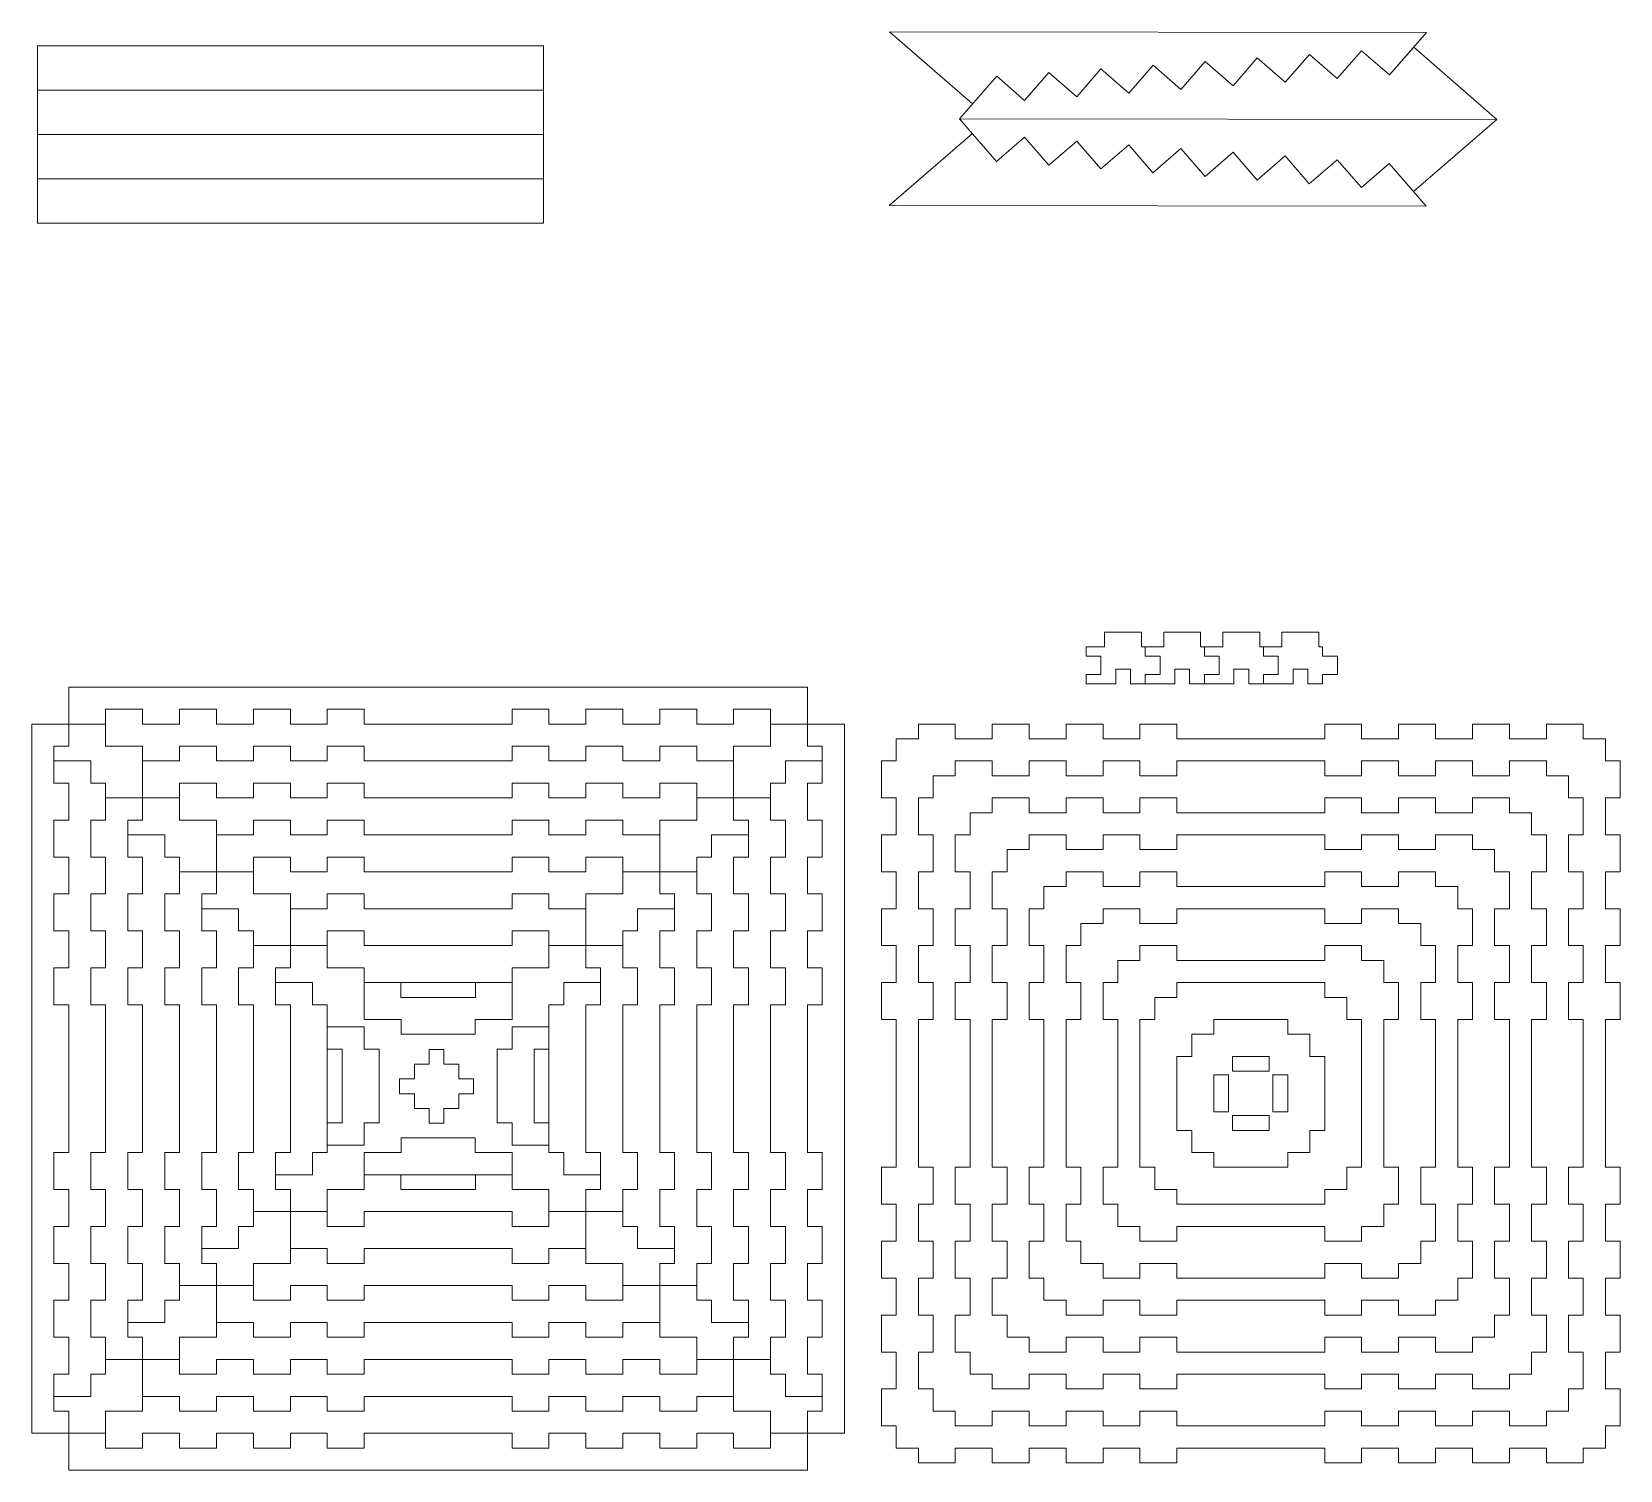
# Model space of a CAD drawing. Header units: centimetres. Extents: x -21.5 to 21.5, y -19.5 to 19.5.
import ezdxf

# ---------------------------------------------------------------- set-up
doc = ezdxf.new("R2010")
doc.units = ezdxf.units.CM
doc.header["$MEASUREMENT"] = 0

msp = doc.modelspace()

# ---------------------------------------------------------------- linework, layer by layer
at = {"lineweight": 9}
for points in [[(3.96501, 17.5159), (3.96501, 17.5159), (1.71783, 19.47085), (1.71783, 19.47085)], [(16.25546, 19.45489), (16.25546, 19.45489), (1.71783, 19.47085), (1.71783, 19.47085)], [(15.25146, 18.30081), (15.25146, 18.30081), (16.25546, 19.45489), (16.25546, 19.45489)], [(14.497, 18.95716), (14.497, 18.95716), (13.84065, 18.2027), (13.84065, 18.2027)], [(14.497, 18.95716), (14.497, 18.95716), (15.25146, 18.30081), (15.25146, 18.30081)], [(15.9078, 19.05527), (15.9078, 19.05527), (15.25146, 18.30081), (15.25146, 18.30081)], [(15.9078, 19.05527), (15.9078, 19.05527), (18.15499, 17.10032), (18.15499, 17.10032)], [(8.85377, 18.5647), (8.85377, 18.5647), (8.19743, 17.81024), (8.19743, 17.81024)], [(8.85377, 18.5647), (8.85377, 18.5647), (9.60823, 17.90835), (9.60823, 17.90835)], [(10.26458, 18.66281), (10.26458, 18.66281), (9.60823, 17.90835), (9.60823, 17.90835)], [(10.26458, 18.66281), (10.26458, 18.66281), (11.01904, 18.00647), (11.01904, 18.00647)], [(11.67539, 18.76093), (11.67539, 18.76093), (11.01904, 18.00647), (11.01904, 18.00647)], [(11.67539, 18.76093), (11.67539, 18.76093), (12.42985, 18.10458), (12.42985, 18.10458)], [(13.08619, 18.85904), (13.08619, 18.85904), (12.42985, 18.10458), (12.42985, 18.10458)], [(13.08619, 18.85904), (13.08619, 18.85904), (13.84065, 18.2027), (13.84065, 18.2027)], [(4.62136, 18.27036), (4.62136, 18.27036), (3.61736, 17.11628), (3.61736, 17.11628)], [(4.62136, 18.27036), (4.62136, 18.27036), (5.37582, 17.61401), (5.37582, 17.61401)], [(6.03216, 18.36847), (6.03216, 18.36847), (5.37582, 17.61401), (5.37582, 17.61401)], [(6.03216, 18.36847), (6.03216, 18.36847), (6.78662, 17.71213), (6.78662, 17.71213)], [(7.44297, 18.46659), (7.44297, 18.46659), (6.78662, 17.71213), (6.78662, 17.71213)], [(7.44297, 18.46659), (7.44297, 18.46659), (8.19743, 17.81024), (8.19743, 17.81024)], [(4.61882, 15.96), (4.61882, 15.96), (3.61736, 17.11628), (3.61736, 17.11628)], [(3.61736, 17.11628), (3.61736, 17.11628), (18.15499, 17.10032), (18.15499, 17.10032)], [(15.90352, 15.15031), (15.90352, 15.15031), (18.15499, 17.10032), (18.15499, 17.10032)], [(3.96413, 16.7159), (3.96413, 16.7159), (1.71266, 14.76589), (1.71266, 14.76589)], [(4.61882, 15.96), (4.61882, 15.96), (5.37472, 16.61469), (5.37472, 16.61469)], [(6.02941, 15.85879), (6.02941, 15.85879), (5.37472, 16.61469), (5.37472, 16.61469)], [(6.02941, 15.85879), (6.02941, 15.85879), (6.78531, 16.51348), (6.78531, 16.51348)], [(7.44, 15.75758), (7.44, 15.75758), (6.78531, 16.51348), (6.78531, 16.51348)], [(7.44, 15.75758), (7.44, 15.75758), (8.19589, 16.41227), (8.19589, 16.41227)], [(8.85058, 15.65637), (8.85058, 15.65637), (8.19589, 16.41227), (8.19589, 16.41227)], [(8.85058, 15.65637), (8.85058, 15.65637), (9.60648, 16.31106), (9.60648, 16.31106)], [(10.26117, 15.55516), (10.26117, 15.55516), (9.60648, 16.31106), (9.60648, 16.31106)], [(10.26117, 15.55516), (10.26117, 15.55516), (11.01707, 16.20985), (11.01707, 16.20985)], [(11.67176, 15.45395), (11.67176, 15.45395), (11.01707, 16.20985), (11.01707, 16.20985)], [(11.67176, 15.45395), (11.67176, 15.45395), (12.42766, 16.10863), (12.42766, 16.10863)], [(13.08234, 15.35274), (13.08234, 15.35274), (12.42766, 16.10863), (12.42766, 16.10863)], [(13.08234, 15.35274), (13.08234, 15.35274), (13.83824, 16.00742), (13.83824, 16.00742)], [(14.49293, 15.25152), (14.49293, 15.25152), (13.83824, 16.00742), (13.83824, 16.00742)], [(14.49293, 15.25152), (14.49293, 15.25152), (15.24883, 15.90621), (15.24883, 15.90621)], [(15.90352, 15.15031), (15.90352, 15.15031), (15.24883, 15.90621), (15.24883, 15.90621)], [(15.24883, 15.90621), (15.24883, 15.90621), (16.25029, 14.74993), (16.25029, 14.74993)], [(16.25029, 14.74993), (16.25029, 14.74993), (1.71266, 14.76589), (1.71266, 14.76589)], [(7.54156, 3.21854), (7.54156, 3.21854), (7.54156, 2.81854), (7.54156, 2.81854)], [(7.54156, 3.21854), (7.54156, 3.21854), (8.54156, 3.21854), (8.54156, 3.21854)], [(8.54156, 3.21854), (8.54156, 3.21854), (8.54156, 2.81854), (8.54156, 2.81854)], [(9.14156, 3.21854), (9.14156, 3.21854), (9.14156, 2.81854), (9.14156, 2.81854)], [(9.14156, 3.21854), (9.14156, 3.21854), (10.14156, 3.21854), (10.14156, 3.21854)], [(10.14156, 3.21854), (10.14156, 3.21854), (10.14156, 2.81854), (10.14156, 2.81854)], [(10.74156, 3.21854), (10.74156, 3.21854), (10.74156, 2.81854), (10.74156, 2.81854)], [(10.74156, 3.21854), (10.74156, 3.21854), (11.74156, 3.21854), (11.74156, 3.21854)], [(11.74156, 3.21854), (11.74156, 3.21854), (11.74156, 2.81854), (11.74156, 2.81854)], [(12.34156, 3.21854), (12.34156, 3.21854), (12.34156, 2.81854), (12.34156, 2.81854)], [(12.34156, 3.21854), (12.34156, 3.21854), (13.34156, 3.21854), (13.34156, 3.21854)], [(13.34156, 3.21854), (13.34156, 3.21854), (13.34156, 2.81854), (13.34156, 2.81854)], [(7.54156, 2.81854), (7.54156, 2.81854), (7.04156, 2.81854), (7.04156, 2.81854)], [(7.04156, 2.81854), (7.04156, 2.81854), (7.04156, 2.56854), (7.04156, 2.56854)], [(8.64156, 2.81854), (8.64156, 2.81854), (8.54156, 2.81854), (8.54156, 2.81854)], [(9.14156, 2.81854), (9.14156, 2.81854), (8.64156, 2.81854), (8.64156, 2.81854)], [(8.64156, 2.81854), (8.64156, 2.81854), (8.64156, 2.56854), (8.64156, 2.56854)], [(10.24156, 2.81854), (10.24156, 2.81854), (10.14156, 2.81854), (10.14156, 2.81854)], [(10.74156, 2.81854), (10.74156, 2.81854), (10.24156, 2.81854), (10.24156, 2.81854)], [(10.24156, 2.81854), (10.24156, 2.81854), (10.24156, 2.56854), (10.24156, 2.56854)], [(11.84156, 2.81854), (11.84156, 2.81854), (11.74156, 2.81854), (11.74156, 2.81854)], [(12.34156, 2.81854), (12.34156, 2.81854), (11.84156, 2.81854), (11.84156, 2.81854)], [(11.84156, 2.81854), (11.84156, 2.81854), (11.84156, 2.56854), (11.84156, 2.56854)], [(13.44156, 2.81854), (13.44156, 2.81854), (13.34156, 2.81854), (13.34156, 2.81854)], [(13.44156, 2.56854), (13.44156, 2.56854), (13.44156, 2.81854), (13.44156, 2.81854)], [(7.04156, 2.56854), (7.04156, 2.56854), (7.44156, 2.56854), (7.44156, 2.56854)], [(7.44156, 2.56854), (7.44156, 2.56854), (7.44156, 2.06854), (7.44156, 2.06854)], [(7.84156, 2.21854), (7.84156, 2.21854), (7.84156, 1.81854), (7.84156, 1.81854)], [(7.84156, 2.21854), (7.84156, 2.21854), (8.24156, 2.21854), (8.24156, 2.21854)], [(8.24156, 2.21854), (8.24156, 2.21854), (8.24156, 1.81854), (8.24156, 1.81854)], [(8.64156, 2.56854), (8.64156, 2.56854), (9.04156, 2.56854), (9.04156, 2.56854)], [(9.04156, 2.56854), (9.04156, 2.56854), (9.04156, 2.06854), (9.04156, 2.06854)], [(9.44156, 2.21854), (9.44156, 2.21854), (9.44156, 1.81854), (9.44156, 1.81854)], [(9.44156, 2.21854), (9.44156, 2.21854), (9.84156, 2.21854), (9.84156, 2.21854)], [(9.84156, 2.21854), (9.84156, 2.21854), (9.84156, 1.81854), (9.84156, 1.81854)], [(10.24156, 2.56854), (10.24156, 2.56854), (10.64156, 2.56854), (10.64156, 2.56854)], [(10.64156, 2.56854), (10.64156, 2.56854), (10.64156, 2.06854), (10.64156, 2.06854)], [(11.04156, 2.21854), (11.04156, 2.21854), (11.04156, 1.81854), (11.04156, 1.81854)], [(11.04156, 2.21854), (11.04156, 2.21854), (11.44156, 2.21854), (11.44156, 2.21854)], [(11.44156, 2.21854), (11.44156, 2.21854), (11.44156, 1.81854), (11.44156, 1.81854)], [(11.84156, 2.56854), (11.84156, 2.56854), (12.24156, 2.56854), (12.24156, 2.56854)], [(12.24156, 2.56854), (12.24156, 2.56854), (12.24156, 2.06854), (12.24156, 2.06854)], [(12.64156, 2.21854), (12.64156, 2.21854), (12.64156, 1.81854), (12.64156, 1.81854)], [(12.64156, 2.21854), (12.64156, 2.21854), (13.04156, 2.21854), (13.04156, 2.21854)], [(13.04156, 2.21854), (13.04156, 2.21854), (13.04156, 1.81854), (13.04156, 1.81854)], [(13.84156, 2.56854), (13.84156, 2.56854), (13.44156, 2.56854), (13.44156, 2.56854)], [(13.84156, 2.06854), (13.84156, 2.06854), (13.84156, 2.56854), (13.84156, 2.56854)], [(-20.50065, 1.73192), (-20.50065, 1.73192), (-20.50065, 0.73192), (-20.50065, 0.73192)], [(-10.50065, 1.73192), (-10.50065, 1.73192), (-20.50065, 1.73192), (-20.50065, 1.73192)], [(-10.50065, 1.73192), (-10.50065, 1.73192), (-0.50065, 1.73192), (-0.50065, 1.73192)], [(-0.50065, 1.73192), (-0.50065, 1.73192), (-0.50065, 0.73192), (-0.50065, 0.73192)], [(7.04156, 2.06854), (7.04156, 2.06854), (7.04156, 1.81854), (7.04156, 1.81854)], [(7.04156, 2.06854), (7.04156, 2.06854), (7.44156, 2.06854), (7.44156, 2.06854)], [(7.04156, 1.81854), (7.04156, 1.81854), (7.84156, 1.81854), (7.84156, 1.81854)], [(8.24156, 1.81854), (8.24156, 1.81854), (8.64156, 1.81854), (8.64156, 1.81854)], [(8.64156, 2.06854), (8.64156, 2.06854), (8.64156, 1.81854), (8.64156, 1.81854)], [(8.64156, 2.06854), (8.64156, 2.06854), (9.04156, 2.06854), (9.04156, 2.06854)], [(8.64156, 1.81854), (8.64156, 1.81854), (9.44156, 1.81854), (9.44156, 1.81854)], [(9.84156, 1.81854), (9.84156, 1.81854), (10.24156, 1.81854), (10.24156, 1.81854)], [(10.24156, 2.06854), (10.24156, 2.06854), (10.24156, 1.81854), (10.24156, 1.81854)], [(10.24156, 2.06854), (10.24156, 2.06854), (10.64156, 2.06854), (10.64156, 2.06854)], [(10.24156, 1.81854), (10.24156, 1.81854), (11.04156, 1.81854), (11.04156, 1.81854)], [(11.44156, 1.81854), (11.44156, 1.81854), (11.84156, 1.81854), (11.84156, 1.81854)], [(11.84156, 2.06854), (11.84156, 2.06854), (11.84156, 1.81854), (11.84156, 1.81854)], [(11.84156, 2.06854), (11.84156, 2.06854), (12.24156, 2.06854), (12.24156, 2.06854)], [(11.84156, 1.81854), (11.84156, 1.81854), (12.64156, 1.81854), (12.64156, 1.81854)], [(13.04156, 1.81854), (13.04156, 1.81854), (13.44156, 1.81854), (13.44156, 1.81854)], [(13.44156, 1.81854), (13.44156, 1.81854), (13.44156, 2.06854), (13.44156, 2.06854)], [(13.84156, 2.06854), (13.84156, 2.06854), (13.44156, 2.06854), (13.44156, 2.06854)], [(-19.50065, 1.13192), (-19.50065, 1.13192), (-18.50065, 1.13192), (-18.50065, 1.13192)], [(-19.50065, 0.73192), (-19.50065, 0.73192), (-19.50065, 1.13192), (-19.50065, 1.13192)], [(-18.50065, 1.13192), (-18.50065, 1.13192), (-18.50065, 0.73192), (-18.50065, 0.73192)], [(-17.50065, 1.13192), (-17.50065, 1.13192), (-16.50065, 1.13192), (-16.50065, 1.13192)], [(-17.50065, 0.73192), (-17.50065, 0.73192), (-17.50065, 1.13192), (-17.50065, 1.13192)], [(-16.50065, 1.13192), (-16.50065, 1.13192), (-16.50065, 0.73192), (-16.50065, 0.73192)], [(-15.50065, 1.13192), (-15.50065, 1.13192), (-14.50065, 1.13192), (-14.50065, 1.13192)], [(-15.50065, 0.73192), (-15.50065, 0.73192), (-15.50065, 1.13192), (-15.50065, 1.13192)], [(-14.50065, 1.13192), (-14.50065, 1.13192), (-14.50065, 0.73192), (-14.50065, 0.73192)], [(-13.50065, 1.13192), (-13.50065, 1.13192), (-12.50065, 1.13192), (-12.50065, 1.13192)], [(-13.50065, 0.73192), (-13.50065, 0.73192), (-13.50065, 1.13192), (-13.50065, 1.13192)], [(-12.50065, 1.13192), (-12.50065, 1.13192), (-12.50065, 0.73192), (-12.50065, 0.73192)], [(-7.50065, 1.13192), (-7.50065, 1.13192), (-8.50065, 1.13192), (-8.50065, 1.13192)], [(-8.50065, 1.13192), (-8.50065, 1.13192), (-8.50065, 0.73192), (-8.50065, 0.73192)], [(-7.50065, 0.73192), (-7.50065, 0.73192), (-7.50065, 1.13192), (-7.50065, 1.13192)], [(-5.50065, 1.13192), (-5.50065, 1.13192), (-6.50065, 1.13192), (-6.50065, 1.13192)], [(-6.50065, 1.13192), (-6.50065, 1.13192), (-6.50065, 0.73192), (-6.50065, 0.73192)], [(-5.50065, 0.73192), (-5.50065, 0.73192), (-5.50065, 1.13192), (-5.50065, 1.13192)], [(-3.50065, 1.13192), (-3.50065, 1.13192), (-4.50065, 1.13192), (-4.50065, 1.13192)], [(-4.50065, 1.13192), (-4.50065, 1.13192), (-4.50065, 0.73192), (-4.50065, 0.73192)], [(-3.50065, 0.73192), (-3.50065, 0.73192), (-3.50065, 1.13192), (-3.50065, 1.13192)], [(-1.50065, 1.13192), (-1.50065, 1.13192), (-2.50065, 1.13192), (-2.50065, 1.13192)], [(-2.50065, 1.13192), (-2.50065, 1.13192), (-2.50065, 0.73192), (-2.50065, 0.73192)], [(-1.50065, 0.73192), (-1.50065, 0.73192), (-1.50065, 1.13192), (-1.50065, 1.13192)], [(-20.50065, 0.73192), (-20.50065, 0.73192), (-21.50065, 0.73192), (-21.50065, 0.73192)], [(-21.50065, 0.73192), (-21.50065, 0.73192), (-21.50065, -9.26808), (-21.50065, -9.26808)], [(-20.50065, 0.73192), (-20.50065, 0.73192), (-19.50065, 0.73192), (-19.50065, 0.73192)], [(-20.50065, 0.73192), (-20.50065, 0.73192), (-20.50065, 0.13192), (-20.50065, 0.13192)], [(-19.50065, 0.73192), (-19.50065, 0.73192), (-19.50065, 0.13192), (-19.50065, 0.13192)], [(-18.50065, 0.73192), (-18.50065, 0.73192), (-17.50065, 0.73192), (-17.50065, 0.73192)], [(-16.50065, 0.73192), (-16.50065, 0.73192), (-15.50065, 0.73192), (-15.50065, 0.73192)], [(-14.50065, 0.73192), (-14.50065, 0.73192), (-13.50065, 0.73192), (-13.50065, 0.73192)], [(-12.50065, 0.73192), (-12.50065, 0.73192), (-11.50065, 0.73192), (-11.50065, 0.73192)], [(-10.50065, 0.73192), (-10.50065, 0.73192), (-11.50065, 0.73192), (-11.50065, 0.73192)], [(-10.50065, 0.73192), (-10.50065, 0.73192), (-9.50065, 0.73192), (-9.50065, 0.73192)], [(-8.50065, 0.73192), (-8.50065, 0.73192), (-9.50065, 0.73192), (-9.50065, 0.73192)], [(-6.50065, 0.73192), (-6.50065, 0.73192), (-7.50065, 0.73192), (-7.50065, 0.73192)], [(-4.50065, 0.73192), (-4.50065, 0.73192), (-5.50065, 0.73192), (-5.50065, 0.73192)], [(-2.50065, 0.73192), (-2.50065, 0.73192), (-3.50065, 0.73192), (-3.50065, 0.73192)], [(-1.50065, 0.73192), (-1.50065, 0.73192), (-1.50065, 0.13192), (-1.50065, 0.13192)], [(-0.50065, 0.73192), (-0.50065, 0.73192), (-1.50065, 0.73192), (-1.50065, 0.73192)], [(-0.50065, 0.73192), (-0.50065, 0.73192), (0.49935, 0.73192), (0.49935, 0.73192)], [(-0.50065, 0.73192), (-0.50065, 0.73192), (-0.50065, 0.13192), (-0.50065, 0.13192)], [(0.49935, 0.73192), (0.49935, 0.73192), (0.49935, -9.26808), (0.49935, -9.26808)], [(2.49935, 0.73192), (2.49935, 0.73192), (3.49935, 0.73192), (3.49935, 0.73192)], [(2.49935, 0.33192), (2.49935, 0.33192), (2.49935, 0.73192), (2.49935, 0.73192)], [(3.49935, 0.73192), (3.49935, 0.73192), (3.49935, 0.33192), (3.49935, 0.33192)], [(4.49935, 0.73192), (4.49935, 0.73192), (5.49935, 0.73192), (5.49935, 0.73192)], [(4.49935, 0.33192), (4.49935, 0.33192), (4.49935, 0.73192), (4.49935, 0.73192)], [(5.49935, 0.73192), (5.49935, 0.73192), (5.49935, 0.33192), (5.49935, 0.33192)], [(6.49935, 0.73192), (6.49935, 0.73192), (7.49935, 0.73192), (7.49935, 0.73192)], [(6.49935, 0.33192), (6.49935, 0.33192), (6.49935, 0.73192), (6.49935, 0.73192)], [(7.49935, 0.73192), (7.49935, 0.73192), (7.49935, 0.33192), (7.49935, 0.33192)], [(8.49935, 0.73192), (8.49935, 0.73192), (9.49935, 0.73192), (9.49935, 0.73192)], [(8.49935, 0.33192), (8.49935, 0.33192), (8.49935, 0.73192), (8.49935, 0.73192)], [(9.49935, 0.73192), (9.49935, 0.73192), (9.49935, 0.33192), (9.49935, 0.33192)], [(14.49935, 0.73192), (14.49935, 0.73192), (13.49935, 0.73192), (13.49935, 0.73192)], [(13.49935, 0.73192), (13.49935, 0.73192), (13.49935, 0.33192), (13.49935, 0.33192)], [(14.49935, 0.33192), (14.49935, 0.33192), (14.49935, 0.73192), (14.49935, 0.73192)], [(16.49935, 0.73192), (16.49935, 0.73192), (15.49935, 0.73192), (15.49935, 0.73192)], [(15.49935, 0.73192), (15.49935, 0.73192), (15.49935, 0.33192), (15.49935, 0.33192)], [(16.49935, 0.33192), (16.49935, 0.33192), (16.49935, 0.73192), (16.49935, 0.73192)], [(18.49935, 0.73192), (18.49935, 0.73192), (17.49935, 0.73192), (17.49935, 0.73192)], [(17.49935, 0.73192), (17.49935, 0.73192), (17.49935, 0.33192), (17.49935, 0.33192)], [(18.49935, 0.33192), (18.49935, 0.33192), (18.49935, 0.73192), (18.49935, 0.73192)], [(20.49935, 0.73192), (20.49935, 0.73192), (19.49935, 0.73192), (19.49935, 0.73192)], [(19.49935, 0.73192), (19.49935, 0.73192), (19.49935, 0.33192), (19.49935, 0.33192)], [(20.49935, 0.33192), (20.49935, 0.33192), (20.49935, 0.73192), (20.49935, 0.73192)], [(-20.90065, 0.13192), (-20.90065, 0.13192), (-20.90065, -0.86808), (-20.90065, -0.86808)], [(-20.50065, 0.13192), (-20.50065, 0.13192), (-20.90065, 0.13192), (-20.90065, 0.13192)], [(-19.50065, 0.13192), (-19.50065, 0.13192), (-18.50065, 0.13192), (-18.50065, 0.13192)], [(-18.50065, 0.13192), (-18.50065, 0.13192), (-18.50065, -0.26808), (-18.50065, -0.26808)], [(-17.50065, 0.13192), (-17.50065, 0.13192), (-16.50065, 0.13192), (-16.50065, 0.13192)], [(-17.50065, -0.26808), (-17.50065, -0.26808), (-17.50065, 0.13192), (-17.50065, 0.13192)], [(-16.50065, 0.13192), (-16.50065, 0.13192), (-16.50065, -0.26808), (-16.50065, -0.26808)], [(-15.50065, 0.13192), (-15.50065, 0.13192), (-14.50065, 0.13192), (-14.50065, 0.13192)], [(-15.50065, -0.26808), (-15.50065, -0.26808), (-15.50065, 0.13192), (-15.50065, 0.13192)], [(-14.50065, 0.13192), (-14.50065, 0.13192), (-14.50065, -0.26808), (-14.50065, -0.26808)], [(-13.50065, 0.13192), (-13.50065, 0.13192), (-12.50065, 0.13192), (-12.50065, 0.13192)], [(-13.50065, -0.26808), (-13.50065, -0.26808), (-13.50065, 0.13192), (-13.50065, 0.13192)], [(-12.50065, 0.13192), (-12.50065, 0.13192), (-12.50065, -0.26808), (-12.50065, -0.26808)], [(-7.50065, 0.13192), (-7.50065, 0.13192), (-8.50065, 0.13192), (-8.50065, 0.13192)], [(-8.50065, 0.13192), (-8.50065, 0.13192), (-8.50065, -0.26808), (-8.50065, -0.26808)], [(-7.50065, -0.26808), (-7.50065, -0.26808), (-7.50065, 0.13192), (-7.50065, 0.13192)], [(-5.50065, 0.13192), (-5.50065, 0.13192), (-6.50065, 0.13192), (-6.50065, 0.13192)], [(-6.50065, 0.13192), (-6.50065, 0.13192), (-6.50065, -0.26808), (-6.50065, -0.26808)], [(-5.50065, -0.26808), (-5.50065, -0.26808), (-5.50065, 0.13192), (-5.50065, 0.13192)], [(-3.50065, 0.13192), (-3.50065, 0.13192), (-4.50065, 0.13192), (-4.50065, 0.13192)], [(-4.50065, 0.13192), (-4.50065, 0.13192), (-4.50065, -0.26808), (-4.50065, -0.26808)], [(-3.50065, -0.26808), (-3.50065, -0.26808), (-3.50065, 0.13192), (-3.50065, 0.13192)], [(-1.50065, 0.13192), (-1.50065, 0.13192), (-2.50065, 0.13192), (-2.50065, 0.13192)], [(-2.50065, 0.13192), (-2.50065, 0.13192), (-2.50065, -0.26808), (-2.50065, -0.26808)], [(-0.50065, 0.13192), (-0.50065, 0.13192), (-0.10065, 0.13192), (-0.10065, 0.13192)], [(-0.10065, 0.13192), (-0.10065, 0.13192), (-0.10065, -0.86808), (-0.10065, -0.86808)], [(1.89935, -0.26808), (1.89935, -0.26808), (1.89935, 0.33192), (1.89935, 0.33192)], [(1.89935, 0.33192), (1.89935, 0.33192), (2.49935, 0.33192), (2.49935, 0.33192)], [(3.49935, 0.33192), (3.49935, 0.33192), (4.49935, 0.33192), (4.49935, 0.33192)], [(5.49935, 0.33192), (5.49935, 0.33192), (6.49935, 0.33192), (6.49935, 0.33192)], [(7.49935, 0.33192), (7.49935, 0.33192), (8.49935, 0.33192), (8.49935, 0.33192)], [(9.49935, 0.33192), (9.49935, 0.33192), (13.49935, 0.33192), (13.49935, 0.33192)], [(15.49935, 0.33192), (15.49935, 0.33192), (14.49935, 0.33192), (14.49935, 0.33192)], [(17.49935, 0.33192), (17.49935, 0.33192), (16.49935, 0.33192), (16.49935, 0.33192)], [(19.49935, 0.33192), (19.49935, 0.33192), (18.49935, 0.33192), (18.49935, 0.33192)], [(-19.90065, -0.26808), (-19.90065, -0.26808), (-20.90065, -0.26808), (-20.90065, -0.26808)], [(-19.90065, -0.26808), (-19.90065, -0.26808), (-19.90065, -0.86808), (-19.90065, -0.86808)], [(-18.50065, -0.26808), (-18.50065, -0.26808), (-17.50065, -0.26808), (-17.50065, -0.26808)], [(-18.50065, -0.26808), (-18.50065, -0.26808), (-18.50065, -1.26808), (-18.50065, -1.26808)], [(-16.50065, -0.26808), (-16.50065, -0.26808), (-15.50065, -0.26808), (-15.50065, -0.26808)], [(-14.50065, -0.26808), (-14.50065, -0.26808), (-13.50065, -0.26808), (-13.50065, -0.26808)], [(-12.50065, -0.26808), (-12.50065, -0.26808), (-11.50065, -0.26808), (-11.50065, -0.26808)], [(-10.50065, -0.26808), (-10.50065, -0.26808), (-11.50065, -0.26808), (-11.50065, -0.26808)], [(-10.50065, -0.26808), (-10.50065, -0.26808), (-9.50065, -0.26808), (-9.50065, -0.26808)], [(-8.50065, -0.26808), (-8.50065, -0.26808), (-9.50065, -0.26808), (-9.50065, -0.26808)], [(-6.50065, -0.26808), (-6.50065, -0.26808), (-7.50065, -0.26808), (-7.50065, -0.26808)], [(-4.50065, -0.26808), (-4.50065, -0.26808), (-5.50065, -0.26808), (-5.50065, -0.26808)], [(-2.50065, -0.26808), (-2.50065, -0.26808), (-3.50065, -0.26808), (-3.50065, -0.26808)], [(-2.50065, -0.26808), (-2.50065, -0.26808), (-2.50065, -1.26808), (-2.50065, -1.26808)], [(-1.10065, -0.26808), (-1.10065, -0.26808), (-0.10065, -0.26808), (-0.10065, -0.26808)], [(-1.10065, -0.26808), (-1.10065, -0.26808), (-1.10065, -0.86808), (-1.10065, -0.86808)], [(1.49935, -1.26808), (1.49935, -1.26808), (1.49935, -0.26808), (1.49935, -0.26808)], [(1.89935, -0.26808), (1.89935, -0.26808), (1.49935, -0.26808), (1.49935, -0.26808)], [(3.49935, -0.26808), (3.49935, -0.26808), (4.49935, -0.26808), (4.49935, -0.26808)], [(3.49935, -0.66808), (3.49935, -0.66808), (3.49935, -0.26808), (3.49935, -0.26808)], [(4.49935, -0.26808), (4.49935, -0.26808), (4.49935, -0.66808), (4.49935, -0.66808)], [(5.49935, -0.26808), (5.49935, -0.26808), (6.49935, -0.26808), (6.49935, -0.26808)], [(5.49935, -0.66808), (5.49935, -0.66808), (5.49935, -0.26808), (5.49935, -0.26808)], [(6.49935, -0.26808), (6.49935, -0.26808), (6.49935, -0.66808), (6.49935, -0.66808)], [(7.49935, -0.26808), (7.49935, -0.26808), (8.49935, -0.26808), (8.49935, -0.26808)], [(7.49935, -0.66808), (7.49935, -0.66808), (7.49935, -0.26808), (7.49935, -0.26808)], [(8.49935, -0.26808), (8.49935, -0.26808), (8.49935, -0.66808), (8.49935, -0.66808)], [(9.49935, -0.26808), (9.49935, -0.26808), (13.49935, -0.26808), (13.49935, -0.26808)], [(9.49935, -0.66808), (9.49935, -0.66808), (9.49935, -0.26808), (9.49935, -0.26808)], [(13.49935, -0.66808), (13.49935, -0.66808), (13.49935, -0.26808), (13.49935, -0.26808)], [(15.49935, -0.26808), (15.49935, -0.26808), (14.49935, -0.26808), (14.49935, -0.26808)], [(14.49935, -0.26808), (14.49935, -0.26808), (14.49935, -0.66808), (14.49935, -0.66808)], [(15.49935, -0.66808), (15.49935, -0.66808), (15.49935, -0.26808), (15.49935, -0.26808)], [(17.49935, -0.26808), (17.49935, -0.26808), (16.49935, -0.26808), (16.49935, -0.26808)], [(16.49935, -0.26808), (16.49935, -0.26808), (16.49935, -0.66808), (16.49935, -0.66808)], [(17.49935, -0.66808), (17.49935, -0.66808), (17.49935, -0.26808), (17.49935, -0.26808)], [(19.49935, -0.26808), (19.49935, -0.26808), (18.49935, -0.26808), (18.49935, -0.26808)], [(18.49935, -0.26808), (18.49935, -0.26808), (18.49935, -0.66808), (18.49935, -0.66808)], [(19.49935, -0.66808), (19.49935, -0.66808), (19.49935, -0.26808), (19.49935, -0.26808)], [(21.09935, -0.26808), (21.09935, -0.26808), (21.49935, -0.26808), (21.49935, -0.26808)], [(21.49935, -1.26808), (21.49935, -1.26808), (21.49935, -0.26808), (21.49935, -0.26808)], [(4.49935, -0.66808), (4.49935, -0.66808), (5.49935, -0.66808), (5.49935, -0.66808)], [(6.49935, -0.66808), (6.49935, -0.66808), (7.49935, -0.66808), (7.49935, -0.66808)], [(8.49935, -0.66808), (8.49935, -0.66808), (9.49935, -0.66808), (9.49935, -0.66808)], [(14.49935, -0.66808), (14.49935, -0.66808), (13.49935, -0.66808), (13.49935, -0.66808)], [(16.49935, -0.66808), (16.49935, -0.66808), (15.49935, -0.66808), (15.49935, -0.66808)], [(18.49935, -0.66808), (18.49935, -0.66808), (17.49935, -0.66808), (17.49935, -0.66808)], [(-20.90065, -0.86808), (-20.90065, -0.86808), (-20.50065, -0.86808), (-20.50065, -0.86808)], [(-20.50065, -0.86808), (-20.50065, -0.86808), (-20.50065, -1.86808), (-20.50065, -1.86808)], [(-19.50065, -0.86808), (-19.50065, -0.86808), (-19.90065, -0.86808), (-19.90065, -0.86808)], [(-19.50065, -0.86808), (-19.50065, -0.86808), (-19.50065, -1.86808), (-19.50065, -1.86808)], [(-18.50065, -1.26808), (-18.50065, -1.26808), (-19.50065, -1.26808), (-19.50065, -1.26808)], [(-18.50065, -1.26808), (-18.50065, -1.26808), (-17.50065, -1.26808), (-17.50065, -1.26808)], [(-18.50065, -1.26808), (-18.50065, -1.26808), (-18.50065, -1.86808), (-18.50065, -1.86808)], [(-17.50065, -0.86808), (-17.50065, -0.86808), (-16.50065, -0.86808), (-16.50065, -0.86808)], [(-17.50065, -1.86808), (-17.50065, -1.86808), (-17.50065, -0.86808), (-17.50065, -0.86808)], [(-16.50065, -0.86808), (-16.50065, -0.86808), (-16.50065, -1.26808), (-16.50065, -1.26808)], [(-16.50065, -1.26808), (-16.50065, -1.26808), (-15.50065, -1.26808), (-15.50065, -1.26808)], [(-15.50065, -0.86808), (-15.50065, -0.86808), (-14.50065, -0.86808), (-14.50065, -0.86808)], [(-15.50065, -1.26808), (-15.50065, -1.26808), (-15.50065, -0.86808), (-15.50065, -0.86808)], [(-14.50065, -0.86808), (-14.50065, -0.86808), (-14.50065, -1.26808), (-14.50065, -1.26808)], [(-14.50065, -1.26808), (-14.50065, -1.26808), (-13.50065, -1.26808), (-13.50065, -1.26808)], [(-13.50065, -0.86808), (-13.50065, -0.86808), (-12.50065, -0.86808), (-12.50065, -0.86808)], [(-13.50065, -1.26808), (-13.50065, -1.26808), (-13.50065, -0.86808), (-13.50065, -0.86808)], [(-12.50065, -0.86808), (-12.50065, -0.86808), (-12.50065, -1.26808), (-12.50065, -1.26808)], [(-12.50065, -1.26808), (-12.50065, -1.26808), (-11.50065, -1.26808), (-11.50065, -1.26808)], [(-10.50065, -1.26808), (-10.50065, -1.26808), (-11.50065, -1.26808), (-11.50065, -1.26808)], [(-10.50065, -1.26808), (-10.50065, -1.26808), (-9.50065, -1.26808), (-9.50065, -1.26808)], [(-8.50065, -1.26808), (-8.50065, -1.26808), (-9.50065, -1.26808), (-9.50065, -1.26808)], [(-7.50065, -0.86808), (-7.50065, -0.86808), (-8.50065, -0.86808), (-8.50065, -0.86808)], [(-8.50065, -0.86808), (-8.50065, -0.86808), (-8.50065, -1.26808), (-8.50065, -1.26808)], [(-7.50065, -1.26808), (-7.50065, -1.26808), (-7.50065, -0.86808), (-7.50065, -0.86808)], [(-6.50065, -1.26808), (-6.50065, -1.26808), (-7.50065, -1.26808), (-7.50065, -1.26808)], [(-5.50065, -0.86808), (-5.50065, -0.86808), (-6.50065, -0.86808), (-6.50065, -0.86808)], [(-6.50065, -0.86808), (-6.50065, -0.86808), (-6.50065, -1.26808), (-6.50065, -1.26808)], [(-5.50065, -1.26808), (-5.50065, -1.26808), (-5.50065, -0.86808), (-5.50065, -0.86808)], [(-4.50065, -1.26808), (-4.50065, -1.26808), (-5.50065, -1.26808), (-5.50065, -1.26808)], [(-3.50065, -0.86808), (-3.50065, -0.86808), (-4.50065, -0.86808), (-4.50065, -0.86808)], [(-4.50065, -0.86808), (-4.50065, -0.86808), (-4.50065, -1.26808), (-4.50065, -1.26808)], [(-3.50065, -1.86808), (-3.50065, -1.86808), (-3.50065, -0.86808), (-3.50065, -0.86808)], [(-2.50065, -1.26808), (-2.50065, -1.26808), (-3.50065, -1.26808), (-3.50065, -1.26808)], [(-2.50065, -1.26808), (-2.50065, -1.26808), (-2.50065, -1.86808), (-2.50065, -1.86808)], [(-2.50065, -1.26808), (-2.50065, -1.26808), (-1.50065, -1.26808), (-1.50065, -1.26808)], [(-1.50065, -0.86808), (-1.50065, -0.86808), (-1.10065, -0.86808), (-1.10065, -0.86808)], [(-1.50065, -0.86808), (-1.50065, -0.86808), (-1.50065, -1.86808), (-1.50065, -1.86808)], [(-0.50065, -0.86808), (-0.50065, -0.86808), (-0.50065, -1.86808), (-0.50065, -1.86808)], [(-0.10065, -0.86808), (-0.10065, -0.86808), (-0.50065, -0.86808), (-0.50065, -0.86808)], [(1.49935, -1.26808), (1.49935, -1.26808), (1.89935, -1.26808), (1.89935, -1.26808)], [(1.89935, -1.26808), (1.89935, -1.26808), (1.89935, -2.26808), (1.89935, -2.26808)], [(2.49935, -2.26808), (2.49935, -2.26808), (2.49935, -1.26808), (2.49935, -1.26808)], [(2.89935, -1.26808), (2.89935, -1.26808), (2.49935, -1.26808), (2.49935, -1.26808)], [(4.49935, -1.26808), (4.49935, -1.26808), (5.49935, -1.26808), (5.49935, -1.26808)], [(4.49935, -1.66808), (4.49935, -1.66808), (4.49935, -1.26808), (4.49935, -1.26808)], [(5.49935, -1.26808), (5.49935, -1.26808), (5.49935, -1.66808), (5.49935, -1.66808)], [(6.49935, -1.26808), (6.49935, -1.26808), (7.49935, -1.26808), (7.49935, -1.26808)], [(6.49935, -1.66808), (6.49935, -1.66808), (6.49935, -1.26808), (6.49935, -1.26808)], [(7.49935, -1.26808), (7.49935, -1.26808), (7.49935, -1.66808), (7.49935, -1.66808)], [(8.49935, -1.26808), (8.49935, -1.26808), (9.49935, -1.26808), (9.49935, -1.26808)], [(8.49935, -1.66808), (8.49935, -1.66808), (8.49935, -1.26808), (8.49935, -1.26808)], [(9.49935, -1.26808), (9.49935, -1.26808), (9.49935, -1.66808), (9.49935, -1.66808)], [(14.49935, -1.26808), (14.49935, -1.26808), (13.49935, -1.26808), (13.49935, -1.26808)], [(13.49935, -1.26808), (13.49935, -1.26808), (13.49935, -1.66808), (13.49935, -1.66808)], [(14.49935, -1.66808), (14.49935, -1.66808), (14.49935, -1.26808), (14.49935, -1.26808)], [(16.49935, -1.26808), (16.49935, -1.26808), (15.49935, -1.26808), (15.49935, -1.26808)], [(15.49935, -1.26808), (15.49935, -1.26808), (15.49935, -1.66808), (15.49935, -1.66808)], [(16.49935, -1.66808), (16.49935, -1.66808), (16.49935, -1.26808), (16.49935, -1.26808)], [(18.49935, -1.26808), (18.49935, -1.26808), (17.49935, -1.26808), (17.49935, -1.26808)], [(17.49935, -1.26808), (17.49935, -1.26808), (17.49935, -1.66808), (17.49935, -1.66808)], [(18.49935, -1.66808), (18.49935, -1.66808), (18.49935, -1.26808), (18.49935, -1.26808)], [(20.09935, -1.26808), (20.09935, -1.26808), (20.49935, -1.26808), (20.49935, -1.26808)], [(20.49935, -2.26808), (20.49935, -2.26808), (20.49935, -1.26808), (20.49935, -1.26808)], [(21.09935, -1.26808), (21.09935, -1.26808), (21.09935, -2.26808), (21.09935, -2.26808)], [(21.49935, -1.26808), (21.49935, -1.26808), (21.09935, -1.26808), (21.09935, -1.26808)], [(5.49935, -1.66808), (5.49935, -1.66808), (6.49935, -1.66808), (6.49935, -1.66808)], [(7.49935, -1.66808), (7.49935, -1.66808), (8.49935, -1.66808), (8.49935, -1.66808)], [(9.49935, -1.66808), (9.49935, -1.66808), (13.49935, -1.66808), (13.49935, -1.66808)], [(15.49935, -1.66808), (15.49935, -1.66808), (14.49935, -1.66808), (14.49935, -1.66808)], [(17.49935, -1.66808), (17.49935, -1.66808), (16.49935, -1.66808), (16.49935, -1.66808)], [(-20.90065, -1.86808), (-20.90065, -1.86808), (-20.90065, -2.86808), (-20.90065, -2.86808)], [(-20.50065, -1.86808), (-20.50065, -1.86808), (-20.90065, -1.86808), (-20.90065, -1.86808)], [(-19.90065, -1.86808), (-19.90065, -1.86808), (-19.90065, -2.86808), (-19.90065, -2.86808)], [(-19.50065, -1.86808), (-19.50065, -1.86808), (-19.90065, -1.86808), (-19.90065, -1.86808)], [(-18.90065, -1.86808), (-18.90065, -1.86808), (-18.90065, -2.86808), (-18.90065, -2.86808)], [(-18.50065, -1.86808), (-18.50065, -1.86808), (-18.90065, -1.86808), (-18.90065, -1.86808)], [(-17.50065, -1.86808), (-17.50065, -1.86808), (-16.50065, -1.86808), (-16.50065, -1.86808)], [(-16.50065, -1.86808), (-16.50065, -1.86808), (-16.50065, -2.26808), (-16.50065, -2.26808)], [(-15.50065, -1.86808), (-15.50065, -1.86808), (-14.50065, -1.86808), (-14.50065, -1.86808)], [(-15.50065, -2.26808), (-15.50065, -2.26808), (-15.50065, -1.86808), (-15.50065, -1.86808)], [(-14.50065, -1.86808), (-14.50065, -1.86808), (-14.50065, -2.26808), (-14.50065, -2.26808)], [(-13.50065, -1.86808), (-13.50065, -1.86808), (-12.50065, -1.86808), (-12.50065, -1.86808)], [(-13.50065, -2.26808), (-13.50065, -2.26808), (-13.50065, -1.86808), (-13.50065, -1.86808)], [(-12.50065, -1.86808), (-12.50065, -1.86808), (-12.50065, -2.26808), (-12.50065, -2.26808)], [(-7.50065, -1.86808), (-7.50065, -1.86808), (-8.50065, -1.86808), (-8.50065, -1.86808)], [(-8.50065, -1.86808), (-8.50065, -1.86808), (-8.50065, -2.26808), (-8.50065, -2.26808)], [(-7.50065, -2.26808), (-7.50065, -2.26808), (-7.50065, -1.86808), (-7.50065, -1.86808)], [(-5.50065, -1.86808), (-5.50065, -1.86808), (-6.50065, -1.86808), (-6.50065, -1.86808)], [(-6.50065, -1.86808), (-6.50065, -1.86808), (-6.50065, -2.26808), (-6.50065, -2.26808)], [(-5.50065, -2.26808), (-5.50065, -2.26808), (-5.50065, -1.86808), (-5.50065, -1.86808)], [(-3.50065, -1.86808), (-3.50065, -1.86808), (-4.50065, -1.86808), (-4.50065, -1.86808)], [(-4.50065, -1.86808), (-4.50065, -1.86808), (-4.50065, -2.26808), (-4.50065, -2.26808)], [(-2.50065, -1.86808), (-2.50065, -1.86808), (-2.10065, -1.86808), (-2.10065, -1.86808)], [(-2.10065, -1.86808), (-2.10065, -1.86808), (-2.10065, -2.86808), (-2.10065, -2.86808)], [(-1.50065, -1.86808), (-1.50065, -1.86808), (-1.10065, -1.86808), (-1.10065, -1.86808)], [(-1.10065, -1.86808), (-1.10065, -1.86808), (-1.10065, -2.86808), (-1.10065, -2.86808)], [(-0.50065, -1.86808), (-0.50065, -1.86808), (-0.10065, -1.86808), (-0.10065, -1.86808)], [(-0.10065, -1.86808), (-0.10065, -1.86808), (-0.10065, -2.86808), (-0.10065, -2.86808)], [(-17.90065, -2.26808), (-17.90065, -2.26808), (-18.90065, -2.26808), (-18.90065, -2.26808)], [(-17.90065, -2.26808), (-17.90065, -2.26808), (-17.90065, -2.86808), (-17.90065, -2.86808)], [(-16.50065, -2.26808), (-16.50065, -2.26808), (-16.50065, -3.26808), (-16.50065, -3.26808)], [(-16.50065, -2.26808), (-16.50065, -2.26808), (-15.50065, -2.26808), (-15.50065, -2.26808)], [(-14.50065, -2.26808), (-14.50065, -2.26808), (-13.50065, -2.26808), (-13.50065, -2.26808)], [(-12.50065, -2.26808), (-12.50065, -2.26808), (-11.50065, -2.26808), (-11.50065, -2.26808)], [(-10.50065, -2.26808), (-10.50065, -2.26808), (-11.50065, -2.26808), (-11.50065, -2.26808)], [(-10.50065, -2.26808), (-10.50065, -2.26808), (-9.50065, -2.26808), (-9.50065, -2.26808)], [(-8.50065, -2.26808), (-8.50065, -2.26808), (-9.50065, -2.26808), (-9.50065, -2.26808)], [(-6.50065, -2.26808), (-6.50065, -2.26808), (-7.50065, -2.26808), (-7.50065, -2.26808)], [(-4.50065, -2.26808), (-4.50065, -2.26808), (-5.50065, -2.26808), (-5.50065, -2.26808)], [(-4.50065, -2.26808), (-4.50065, -2.26808), (-4.50065, -3.26808), (-4.50065, -3.26808)], [(-3.10065, -2.26808), (-3.10065, -2.26808), (-3.10065, -2.86808), (-3.10065, -2.86808)], [(-3.10065, -2.26808), (-3.10065, -2.26808), (-2.10065, -2.26808), (-2.10065, -2.26808)], [(1.49935, -3.26808), (1.49935, -3.26808), (1.49935, -2.26808), (1.49935, -2.26808)], [(1.89935, -2.26808), (1.89935, -2.26808), (1.49935, -2.26808), (1.49935, -2.26808)], [(2.49935, -2.26808), (2.49935, -2.26808), (2.89935, -2.26808), (2.89935, -2.26808)], [(2.89935, -2.26808), (2.89935, -2.26808), (2.89935, -3.26808), (2.89935, -3.26808)], [(3.49935, -3.26808), (3.49935, -3.26808), (3.49935, -2.26808), (3.49935, -2.26808)], [(3.89935, -2.26808), (3.89935, -2.26808), (3.49935, -2.26808), (3.49935, -2.26808)], [(5.49935, -2.26808), (5.49935, -2.26808), (6.49935, -2.26808), (6.49935, -2.26808)], [(5.49935, -2.66808), (5.49935, -2.66808), (5.49935, -2.26808), (5.49935, -2.26808)], [(6.49935, -2.26808), (6.49935, -2.26808), (6.49935, -2.66808), (6.49935, -2.66808)], [(7.49935, -2.26808), (7.49935, -2.26808), (8.49935, -2.26808), (8.49935, -2.26808)], [(7.49935, -2.66808), (7.49935, -2.66808), (7.49935, -2.26808), (7.49935, -2.26808)], [(8.49935, -2.26808), (8.49935, -2.26808), (8.49935, -2.66808), (8.49935, -2.66808)], [(9.49935, -2.26808), (9.49935, -2.26808), (13.49935, -2.26808), (13.49935, -2.26808)], [(9.49935, -2.66808), (9.49935, -2.66808), (9.49935, -2.26808), (9.49935, -2.26808)], [(13.49935, -2.66808), (13.49935, -2.66808), (13.49935, -2.26808), (13.49935, -2.26808)], [(15.49935, -2.26808), (15.49935, -2.26808), (14.49935, -2.26808), (14.49935, -2.26808)], [(14.49935, -2.26808), (14.49935, -2.26808), (14.49935, -2.66808), (14.49935, -2.66808)], [(15.49935, -2.66808), (15.49935, -2.66808), (15.49935, -2.26808), (15.49935, -2.26808)], [(17.49935, -2.26808), (17.49935, -2.26808), (16.49935, -2.26808), (16.49935, -2.26808)], [(16.49935, -2.26808), (16.49935, -2.26808), (16.49935, -2.66808), (16.49935, -2.66808)], [(17.49935, -2.66808), (17.49935, -2.66808), (17.49935, -2.26808), (17.49935, -2.26808)], [(19.09935, -2.26808), (19.09935, -2.26808), (19.49935, -2.26808), (19.49935, -2.26808)], [(19.49935, -3.26808), (19.49935, -3.26808), (19.49935, -2.26808), (19.49935, -2.26808)], [(20.09935, -2.26808), (20.09935, -2.26808), (20.09935, -3.26808), (20.09935, -3.26808)], [(20.49935, -2.26808), (20.49935, -2.26808), (20.09935, -2.26808), (20.09935, -2.26808)], [(21.09935, -2.26808), (21.09935, -2.26808), (21.49935, -2.26808), (21.49935, -2.26808)], [(21.49935, -3.26808), (21.49935, -3.26808), (21.49935, -2.26808), (21.49935, -2.26808)], [(-20.90065, -2.86808), (-20.90065, -2.86808), (-20.50065, -2.86808), (-20.50065, -2.86808)], [(-20.50065, -2.86808), (-20.50065, -2.86808), (-20.50065, -3.86808), (-20.50065, -3.86808)], [(-19.90065, -2.86808), (-19.90065, -2.86808), (-19.50065, -2.86808), (-19.50065, -2.86808)], [(-19.50065, -2.86808), (-19.50065, -2.86808), (-19.50065, -3.86808), (-19.50065, -3.86808)], [(-18.90065, -2.86808), (-18.90065, -2.86808), (-18.50065, -2.86808), (-18.50065, -2.86808)], [(-18.50065, -2.86808), (-18.50065, -2.86808), (-18.50065, -3.86808), (-18.50065, -3.86808)], [(-17.90065, -2.86808), (-17.90065, -2.86808), (-17.50065, -2.86808), (-17.50065, -2.86808)], [(-17.50065, -2.86808), (-17.50065, -2.86808), (-17.50065, -3.86808), (-17.50065, -3.86808)], [(-16.50065, -2.86808), (-16.50065, -2.86808), (-16.50065, -3.26808), (-16.50065, -3.26808)], [(-15.50065, -2.86808), (-15.50065, -2.86808), (-14.50065, -2.86808), (-14.50065, -2.86808)], [(-15.50065, -3.26808), (-15.50065, -3.26808), (-15.50065, -2.86808), (-15.50065, -2.86808)], [(-14.50065, -2.86808), (-14.50065, -2.86808), (-14.50065, -3.26808), (-14.50065, -3.26808)], [(-13.50065, -2.86808), (-13.50065, -2.86808), (-12.50065, -2.86808), (-12.50065, -2.86808)], [(-13.50065, -3.26808), (-13.50065, -3.26808), (-13.50065, -2.86808), (-13.50065, -2.86808)], [(-12.50065, -2.86808), (-12.50065, -2.86808), (-12.50065, -3.26808), (-12.50065, -3.26808)], [(-7.50065, -2.86808), (-7.50065, -2.86808), (-8.50065, -2.86808), (-8.50065, -2.86808)], [(-8.50065, -2.86808), (-8.50065, -2.86808), (-8.50065, -3.26808), (-8.50065, -3.26808)], [(-7.50065, -3.26808), (-7.50065, -3.26808), (-7.50065, -2.86808), (-7.50065, -2.86808)], [(-5.50065, -2.86808), (-5.50065, -2.86808), (-6.50065, -2.86808), (-6.50065, -2.86808)], [(-6.50065, -2.86808), (-6.50065, -2.86808), (-6.50065, -3.26808), (-6.50065, -3.26808)], [(-5.50065, -3.26808), (-5.50065, -3.26808), (-5.50065, -2.86808), (-5.50065, -2.86808)], [(-4.50065, -2.86808), (-4.50065, -2.86808), (-4.50065, -3.26808), (-4.50065, -3.26808)], [(-3.10065, -2.86808), (-3.10065, -2.86808), (-3.50065, -2.86808), (-3.50065, -2.86808)], [(-3.50065, -2.86808), (-3.50065, -2.86808), (-3.50065, -3.86808), (-3.50065, -3.86808)], [(-2.10065, -2.86808), (-2.10065, -2.86808), (-2.50065, -2.86808), (-2.50065, -2.86808)], [(-2.50065, -2.86808), (-2.50065, -2.86808), (-2.50065, -3.86808), (-2.50065, -3.86808)], [(-1.10065, -2.86808), (-1.10065, -2.86808), (-1.50065, -2.86808), (-1.50065, -2.86808)], [(-1.50065, -2.86808), (-1.50065, -2.86808), (-1.50065, -3.86808), (-1.50065, -3.86808)], [(-0.50065, -2.86808), (-0.50065, -2.86808), (-0.50065, -3.86808), (-0.50065, -3.86808)], [(-0.10065, -2.86808), (-0.10065, -2.86808), (-0.50065, -2.86808), (-0.50065, -2.86808)], [(6.49935, -2.66808), (6.49935, -2.66808), (7.49935, -2.66808), (7.49935, -2.66808)], [(8.49935, -2.66808), (8.49935, -2.66808), (9.49935, -2.66808), (9.49935, -2.66808)], [(14.49935, -2.66808), (14.49935, -2.66808), (13.49935, -2.66808), (13.49935, -2.66808)], [(16.49935, -2.66808), (16.49935, -2.66808), (15.49935, -2.66808), (15.49935, -2.66808)], [(-16.50065, -3.26808), (-16.50065, -3.26808), (-17.50065, -3.26808), (-17.50065, -3.26808)], [(-16.50065, -3.26808), (-16.50065, -3.26808), (-15.50065, -3.26808), (-15.50065, -3.26808)], [(-16.50065, -3.26808), (-16.50065, -3.26808), (-16.50065, -3.86808), (-16.50065, -3.86808)], [(-15.50065, -3.26808), (-15.50065, -3.26808), (-15.50065, -3.86808), (-15.50065, -3.86808)], [(-14.50065, -3.26808), (-14.50065, -3.26808), (-13.50065, -3.26808), (-13.50065, -3.26808)], [(-12.50065, -3.26808), (-12.50065, -3.26808), (-11.50065, -3.26808), (-11.50065, -3.26808)], [(-10.50065, -3.26808), (-10.50065, -3.26808), (-11.50065, -3.26808), (-11.50065, -3.26808)], [(-10.50065, -3.26808), (-10.50065, -3.26808), (-9.50065, -3.26808), (-9.50065, -3.26808)], [(-8.50065, -3.26808), (-8.50065, -3.26808), (-9.50065, -3.26808), (-9.50065, -3.26808)], [(-6.50065, -3.26808), (-6.50065, -3.26808), (-7.50065, -3.26808), (-7.50065, -3.26808)], [(-5.50065, -3.26808), (-5.50065, -3.26808), (-5.50065, -3.86808), (-5.50065, -3.86808)], [(-4.50065, -3.26808), (-4.50065, -3.26808), (-5.50065, -3.26808), (-5.50065, -3.26808)], [(-4.50065, -3.26808), (-4.50065, -3.26808), (-4.50065, -3.86808), (-4.50065, -3.86808)], [(-4.50065, -3.26808), (-4.50065, -3.26808), (-3.50065, -3.26808), (-3.50065, -3.26808)], [(1.49935, -3.26808), (1.49935, -3.26808), (1.89935, -3.26808), (1.89935, -3.26808)], [(1.89935, -3.26808), (1.89935, -3.26808), (1.89935, -4.26808), (1.89935, -4.26808)], [(2.49935, -4.26808), (2.49935, -4.26808), (2.49935, -3.26808), (2.49935, -3.26808)], [(2.89935, -3.26808), (2.89935, -3.26808), (2.49935, -3.26808), (2.49935, -3.26808)], [(3.49935, -3.26808), (3.49935, -3.26808), (3.89935, -3.26808), (3.89935, -3.26808)], [(3.89935, -3.26808), (3.89935, -3.26808), (3.89935, -4.26808), (3.89935, -4.26808)], [(4.49935, -4.26808), (4.49935, -4.26808), (4.49935, -3.26808), (4.49935, -3.26808)], [(4.89935, -3.26808), (4.89935, -3.26808), (4.49935, -3.26808), (4.49935, -3.26808)], [(6.49935, -3.26808), (6.49935, -3.26808), (7.49935, -3.26808), (7.49935, -3.26808)], [(6.49935, -3.66808), (6.49935, -3.66808), (6.49935, -3.26808), (6.49935, -3.26808)], [(7.49935, -3.26808), (7.49935, -3.26808), (7.49935, -3.66808), (7.49935, -3.66808)], [(8.49935, -3.26808), (8.49935, -3.26808), (9.49935, -3.26808), (9.49935, -3.26808)], [(8.49935, -3.66808), (8.49935, -3.66808), (8.49935, -3.26808), (8.49935, -3.26808)], [(9.49935, -3.26808), (9.49935, -3.26808), (9.49935, -3.66808), (9.49935, -3.66808)], [(14.49935, -3.26808), (14.49935, -3.26808), (13.49935, -3.26808), (13.49935, -3.26808)], [(13.49935, -3.26808), (13.49935, -3.26808), (13.49935, -3.66808), (13.49935, -3.66808)], [(14.49935, -3.66808), (14.49935, -3.66808), (14.49935, -3.26808), (14.49935, -3.26808)], [(16.49935, -3.26808), (16.49935, -3.26808), (15.49935, -3.26808), (15.49935, -3.26808)], [(15.49935, -3.26808), (15.49935, -3.26808), (15.49935, -3.66808), (15.49935, -3.66808)], [(16.49935, -3.66808), (16.49935, -3.66808), (16.49935, -3.26808), (16.49935, -3.26808)], [(18.09935, -3.26808), (18.09935, -3.26808), (18.49935, -3.26808), (18.49935, -3.26808)], [(18.49935, -4.26808), (18.49935, -4.26808), (18.49935, -3.26808), (18.49935, -3.26808)], [(19.09935, -3.26808), (19.09935, -3.26808), (19.09935, -4.26808), (19.09935, -4.26808)], [(19.49935, -3.26808), (19.49935, -3.26808), (19.09935, -3.26808), (19.09935, -3.26808)], [(20.09935, -3.26808), (20.09935, -3.26808), (20.49935, -3.26808), (20.49935, -3.26808)], [(20.49935, -4.26808), (20.49935, -4.26808), (20.49935, -3.26808), (20.49935, -3.26808)], [(21.09935, -3.26808), (21.09935, -3.26808), (21.09935, -4.26808), (21.09935, -4.26808)], [(21.49935, -3.26808), (21.49935, -3.26808), (21.09935, -3.26808), (21.09935, -3.26808)], [(-20.90065, -3.86808), (-20.90065, -3.86808), (-20.90065, -4.86808), (-20.90065, -4.86808)], [(-20.50065, -3.86808), (-20.50065, -3.86808), (-20.90065, -3.86808), (-20.90065, -3.86808)], [(-19.90065, -3.86808), (-19.90065, -3.86808), (-19.90065, -4.86808), (-19.90065, -4.86808)], [(-19.50065, -3.86808), (-19.50065, -3.86808), (-19.90065, -3.86808), (-19.90065, -3.86808)], [(-18.90065, -3.86808), (-18.90065, -3.86808), (-18.90065, -4.86808), (-18.90065, -4.86808)], [(-18.50065, -3.86808), (-18.50065, -3.86808), (-18.90065, -3.86808), (-18.90065, -3.86808)], [(-17.90065, -3.86808), (-17.90065, -3.86808), (-17.90065, -4.86808), (-17.90065, -4.86808)], [(-17.50065, -3.86808), (-17.50065, -3.86808), (-17.90065, -3.86808), (-17.90065, -3.86808)], [(-16.90065, -3.86808), (-16.90065, -3.86808), (-16.90065, -4.86808), (-16.90065, -4.86808)], [(-16.50065, -3.86808), (-16.50065, -3.86808), (-16.90065, -3.86808), (-16.90065, -3.86808)], [(-15.50065, -3.86808), (-15.50065, -3.86808), (-14.50065, -3.86808), (-14.50065, -3.86808)], [(-14.50065, -3.86808), (-14.50065, -3.86808), (-14.50065, -4.26808), (-14.50065, -4.26808)], [(-13.50065, -3.86808), (-13.50065, -3.86808), (-12.50065, -3.86808), (-12.50065, -3.86808)], [(-13.50065, -4.26808), (-13.50065, -4.26808), (-13.50065, -3.86808), (-13.50065, -3.86808)], [(-12.50065, -3.86808), (-12.50065, -3.86808), (-12.50065, -4.26808), (-12.50065, -4.26808)], [(-7.50065, -3.86808), (-7.50065, -3.86808), (-8.50065, -3.86808), (-8.50065, -3.86808)], [(-8.50065, -3.86808), (-8.50065, -3.86808), (-8.50065, -4.26808), (-8.50065, -4.26808)], [(-7.50065, -4.26808), (-7.50065, -4.26808), (-7.50065, -3.86808), (-7.50065, -3.86808)], [(-5.50065, -3.86808), (-5.50065, -3.86808), (-6.50065, -3.86808), (-6.50065, -3.86808)], [(-6.50065, -3.86808), (-6.50065, -3.86808), (-6.50065, -4.26808), (-6.50065, -4.26808)], [(-4.50065, -3.86808), (-4.50065, -3.86808), (-4.10065, -3.86808), (-4.10065, -3.86808)], [(-4.10065, -3.86808), (-4.10065, -3.86808), (-4.10065, -4.86808), (-4.10065, -4.86808)], [(-3.50065, -3.86808), (-3.50065, -3.86808), (-3.10065, -3.86808), (-3.10065, -3.86808)], [(-3.10065, -3.86808), (-3.10065, -3.86808), (-3.10065, -4.86808), (-3.10065, -4.86808)], [(-2.50065, -3.86808), (-2.50065, -3.86808), (-2.10065, -3.86808), (-2.10065, -3.86808)], [(-2.10065, -3.86808), (-2.10065, -3.86808), (-2.10065, -4.86808), (-2.10065, -4.86808)], [(-1.50065, -3.86808), (-1.50065, -3.86808), (-1.10065, -3.86808), (-1.10065, -3.86808)], [(-1.10065, -3.86808), (-1.10065, -3.86808), (-1.10065, -4.86808), (-1.10065, -4.86808)], [(-0.50065, -3.86808), (-0.50065, -3.86808), (-0.10065, -3.86808), (-0.10065, -3.86808)], [(-0.10065, -3.86808), (-0.10065, -3.86808), (-0.10065, -4.86808), (-0.10065, -4.86808)], [(7.49935, -3.66808), (7.49935, -3.66808), (8.49935, -3.66808), (8.49935, -3.66808)], [(9.49935, -3.66808), (9.49935, -3.66808), (13.49935, -3.66808), (13.49935, -3.66808)], [(15.49935, -3.66808), (15.49935, -3.66808), (14.49935, -3.66808), (14.49935, -3.66808)], [(-15.90065, -4.26808), (-15.90065, -4.26808), (-16.90065, -4.26808), (-16.90065, -4.26808)], [(-15.90065, -4.26808), (-15.90065, -4.26808), (-15.90065, -4.86808), (-15.90065, -4.86808)], [(-14.50065, -4.26808), (-14.50065, -4.26808), (-14.50065, -5.26808), (-14.50065, -5.26808)], [(-14.50065, -4.26808), (-14.50065, -4.26808), (-13.50065, -4.26808), (-13.50065, -4.26808)], [(-12.50065, -4.26808), (-12.50065, -4.26808), (-11.50065, -4.26808), (-11.50065, -4.26808)], [(-10.50065, -4.26808), (-10.50065, -4.26808), (-11.50065, -4.26808), (-11.50065, -4.26808)], [(-10.50065, -4.26808), (-10.50065, -4.26808), (-9.50065, -4.26808), (-9.50065, -4.26808)], [(-8.50065, -4.26808), (-8.50065, -4.26808), (-9.50065, -4.26808), (-9.50065, -4.26808)], [(-6.50065, -4.26808), (-6.50065, -4.26808), (-7.50065, -4.26808), (-7.50065, -4.26808)], [(-6.50065, -4.26808), (-6.50065, -4.26808), (-6.50065, -5.26808), (-6.50065, -5.26808)], [(-5.10065, -4.26808), (-5.10065, -4.26808), (-5.10065, -4.86808), (-5.10065, -4.86808)], [(-5.10065, -4.26808), (-5.10065, -4.26808), (-4.10065, -4.26808), (-4.10065, -4.26808)], [(1.49935, -5.26808), (1.49935, -5.26808), (1.49935, -4.26808), (1.49935, -4.26808)], [(1.89935, -4.26808), (1.89935, -4.26808), (1.49935, -4.26808), (1.49935, -4.26808)], [(2.49935, -4.26808), (2.49935, -4.26808), (2.89935, -4.26808), (2.89935, -4.26808)], [(2.89935, -4.26808), (2.89935, -4.26808), (2.89935, -5.26808), (2.89935, -5.26808)], [(3.49935, -5.26808), (3.49935, -5.26808), (3.49935, -4.26808), (3.49935, -4.26808)], [(3.89935, -4.26808), (3.89935, -4.26808), (3.49935, -4.26808), (3.49935, -4.26808)], [(4.49935, -4.26808), (4.49935, -4.26808), (4.89935, -4.26808), (4.89935, -4.26808)], [(4.89935, -4.26808), (4.89935, -4.26808), (4.89935, -5.26808), (4.89935, -5.26808)], [(5.49935, -5.26808), (5.49935, -5.26808), (5.49935, -4.26808), (5.49935, -4.26808)], [(5.89935, -4.26808), (5.89935, -4.26808), (5.49935, -4.26808), (5.49935, -4.26808)], [(7.49935, -4.26808), (7.49935, -4.26808), (8.49935, -4.26808), (8.49935, -4.26808)], [(7.49935, -4.66808), (7.49935, -4.66808), (7.49935, -4.26808), (7.49935, -4.26808)], [(8.49935, -4.26808), (8.49935, -4.26808), (8.49935, -4.66808), (8.49935, -4.66808)], [(9.49935, -4.26808), (9.49935, -4.26808), (13.49935, -4.26808), (13.49935, -4.26808)], [(9.49935, -4.66808), (9.49935, -4.66808), (9.49935, -4.26808), (9.49935, -4.26808)], [(13.49935, -4.66808), (13.49935, -4.66808), (13.49935, -4.26808), (13.49935, -4.26808)], [(15.49935, -4.26808), (15.49935, -4.26808), (14.49935, -4.26808), (14.49935, -4.26808)], [(14.49935, -4.26808), (14.49935, -4.26808), (14.49935, -4.66808), (14.49935, -4.66808)], [(15.49935, -4.66808), (15.49935, -4.66808), (15.49935, -4.26808), (15.49935, -4.26808)], [(17.09935, -4.26808), (17.09935, -4.26808), (17.49935, -4.26808), (17.49935, -4.26808)], [(17.49935, -5.26808), (17.49935, -5.26808), (17.49935, -4.26808), (17.49935, -4.26808)], [(18.09935, -4.26808), (18.09935, -4.26808), (18.09935, -5.26808), (18.09935, -5.26808)], [(18.49935, -4.26808), (18.49935, -4.26808), (18.09935, -4.26808), (18.09935, -4.26808)], [(19.09935, -4.26808), (19.09935, -4.26808), (19.49935, -4.26808), (19.49935, -4.26808)], [(19.49935, -5.26808), (19.49935, -5.26808), (19.49935, -4.26808), (19.49935, -4.26808)], [(20.09935, -4.26808), (20.09935, -4.26808), (20.09935, -5.26808), (20.09935, -5.26808)], [(20.49935, -4.26808), (20.49935, -4.26808), (20.09935, -4.26808), (20.09935, -4.26808)], [(21.09935, -4.26808), (21.09935, -4.26808), (21.49935, -4.26808), (21.49935, -4.26808)], [(21.49935, -5.26808), (21.49935, -5.26808), (21.49935, -4.26808), (21.49935, -4.26808)], [(8.49935, -4.66808), (8.49935, -4.66808), (9.49935, -4.66808), (9.49935, -4.66808)], [(14.49935, -4.66808), (14.49935, -4.66808), (13.49935, -4.66808), (13.49935, -4.66808)], [(-20.90065, -4.86808), (-20.90065, -4.86808), (-20.50065, -4.86808), (-20.50065, -4.86808)], [(-20.50065, -4.86808), (-20.50065, -4.86808), (-20.50065, -5.86808), (-20.50065, -5.86808)], [(-19.90065, -4.86808), (-19.90065, -4.86808), (-19.50065, -4.86808), (-19.50065, -4.86808)], [(-19.50065, -4.86808), (-19.50065, -4.86808), (-19.50065, -5.86808), (-19.50065, -5.86808)], [(-18.90065, -4.86808), (-18.90065, -4.86808), (-18.50065, -4.86808), (-18.50065, -4.86808)], [(-18.50065, -4.86808), (-18.50065, -4.86808), (-18.50065, -5.86808), (-18.50065, -5.86808)], [(-17.90065, -4.86808), (-17.90065, -4.86808), (-17.50065, -4.86808), (-17.50065, -4.86808)], [(-17.50065, -4.86808), (-17.50065, -4.86808), (-17.50065, -5.86808), (-17.50065, -5.86808)], [(-16.90065, -4.86808), (-16.90065, -4.86808), (-16.50065, -4.86808), (-16.50065, -4.86808)], [(-16.50065, -4.86808), (-16.50065, -4.86808), (-16.50065, -5.86808), (-16.50065, -5.86808)], [(-15.90065, -4.86808), (-15.90065, -4.86808), (-15.50065, -4.86808), (-15.50065, -4.86808)], [(-15.50065, -4.86808), (-15.50065, -4.86808), (-15.50065, -5.86808), (-15.50065, -5.86808)], [(-14.50065, -4.86808), (-14.50065, -4.86808), (-14.50065, -5.26808), (-14.50065, -5.26808)], [(-13.50065, -4.86808), (-13.50065, -4.86808), (-12.50065, -4.86808), (-12.50065, -4.86808)], [(-13.50065, -5.26808), (-13.50065, -5.26808), (-13.50065, -4.86808), (-13.50065, -4.86808)], [(-12.50065, -4.86808), (-12.50065, -4.86808), (-12.50065, -5.26808), (-12.50065, -5.26808)], [(-7.50065, -4.86808), (-7.50065, -4.86808), (-8.50065, -4.86808), (-8.50065, -4.86808)], [(-8.50065, -4.86808), (-8.50065, -4.86808), (-8.50065, -5.26808), (-8.50065, -5.26808)], [(-7.50065, -5.26808), (-7.50065, -5.26808), (-7.50065, -4.86808), (-7.50065, -4.86808)], [(-6.50065, -4.86808), (-6.50065, -4.86808), (-6.50065, -5.26808), (-6.50065, -5.26808)], [(-5.10065, -4.86808), (-5.10065, -4.86808), (-5.50065, -4.86808), (-5.50065, -4.86808)], [(-5.50065, -4.86808), (-5.50065, -4.86808), (-5.50065, -5.86808), (-5.50065, -5.86808)], [(-4.10065, -4.86808), (-4.10065, -4.86808), (-4.50065, -4.86808), (-4.50065, -4.86808)], [(-4.50065, -4.86808), (-4.50065, -4.86808), (-4.50065, -5.86808), (-4.50065, -5.86808)], [(-3.10065, -4.86808), (-3.10065, -4.86808), (-3.50065, -4.86808), (-3.50065, -4.86808)], [(-3.50065, -4.86808), (-3.50065, -4.86808), (-3.50065, -5.86808), (-3.50065, -5.86808)], [(-2.10065, -4.86808), (-2.10065, -4.86808), (-2.50065, -4.86808), (-2.50065, -4.86808)], [(-2.50065, -4.86808), (-2.50065, -4.86808), (-2.50065, -5.86808), (-2.50065, -5.86808)], [(-1.10065, -4.86808), (-1.10065, -4.86808), (-1.50065, -4.86808), (-1.50065, -4.86808)], [(-1.50065, -4.86808), (-1.50065, -4.86808), (-1.50065, -5.86808), (-1.50065, -5.86808)], [(-0.50065, -4.86808), (-0.50065, -4.86808), (-0.50065, -5.86808), (-0.50065, -5.86808)], [(-0.10065, -4.86808), (-0.10065, -4.86808), (-0.50065, -4.86808), (-0.50065, -4.86808)], [(-14.50065, -5.26808), (-14.50065, -5.26808), (-15.50065, -5.26808), (-15.50065, -5.26808)], [(-14.50065, -5.26808), (-14.50065, -5.26808), (-13.50065, -5.26808), (-13.50065, -5.26808)], [(-14.50065, -5.26808), (-14.50065, -5.26808), (-14.50065, -5.86808), (-14.50065, -5.86808)], [(-13.50065, -5.26808), (-13.50065, -5.26808), (-13.50065, -5.86808), (-13.50065, -5.86808)], [(-12.50065, -5.26808), (-12.50065, -5.26808), (-11.50065, -5.26808), (-11.50065, -5.26808)], [(-10.50065, -5.26808), (-10.50065, -5.26808), (-11.50065, -5.26808), (-11.50065, -5.26808)], [(-10.50065, -5.26808), (-10.50065, -5.26808), (-9.50065, -5.26808), (-9.50065, -5.26808)], [(-8.50065, -5.26808), (-8.50065, -5.26808), (-9.50065, -5.26808), (-9.50065, -5.26808)], [(-7.50065, -5.26808), (-7.50065, -5.26808), (-7.50065, -5.86808), (-7.50065, -5.86808)], [(-6.50065, -5.26808), (-6.50065, -5.26808), (-7.50065, -5.26808), (-7.50065, -5.26808)], [(-6.50065, -5.26808), (-6.50065, -5.26808), (-6.50065, -5.86808), (-6.50065, -5.86808)], [(-6.50065, -5.26808), (-6.50065, -5.26808), (-5.50065, -5.26808), (-5.50065, -5.26808)], [(1.49935, -5.26808), (1.49935, -5.26808), (1.89935, -5.26808), (1.89935, -5.26808)], [(1.89935, -5.26808), (1.89935, -5.26808), (1.89935, -6.26808), (1.89935, -6.26808)], [(2.49935, -6.26808), (2.49935, -6.26808), (2.49935, -5.26808), (2.49935, -5.26808)], [(2.89935, -5.26808), (2.89935, -5.26808), (2.49935, -5.26808), (2.49935, -5.26808)], [(3.49935, -5.26808), (3.49935, -5.26808), (3.89935, -5.26808), (3.89935, -5.26808)], [(3.89935, -5.26808), (3.89935, -5.26808), (3.89935, -6.26808), (3.89935, -6.26808)], [(4.49935, -6.26808), (4.49935, -6.26808), (4.49935, -5.26808), (4.49935, -5.26808)], [(4.89935, -5.26808), (4.89935, -5.26808), (4.49935, -5.26808), (4.49935, -5.26808)], [(5.49935, -5.26808), (5.49935, -5.26808), (5.89935, -5.26808), (5.89935, -5.26808)], [(5.89935, -5.26808), (5.89935, -5.26808), (5.89935, -6.26808), (5.89935, -6.26808)], [(6.49935, -6.26808), (6.49935, -6.26808), (6.49935, -5.26808), (6.49935, -5.26808)], [(6.89935, -5.26808), (6.89935, -5.26808), (6.49935, -5.26808), (6.49935, -5.26808)], [(8.49935, -5.26808), (8.49935, -5.26808), (9.49935, -5.26808), (9.49935, -5.26808)], [(8.49935, -5.66808), (8.49935, -5.66808), (8.49935, -5.26808), (8.49935, -5.26808)], [(9.49935, -5.26808), (9.49935, -5.26808), (9.49935, -5.66808), (9.49935, -5.66808)], [(14.49935, -5.26808), (14.49935, -5.26808), (13.49935, -5.26808), (13.49935, -5.26808)], [(13.49935, -5.26808), (13.49935, -5.26808), (13.49935, -5.66808), (13.49935, -5.66808)], [(14.49935, -5.66808), (14.49935, -5.66808), (14.49935, -5.26808), (14.49935, -5.26808)], [(16.09935, -5.26808), (16.09935, -5.26808), (16.49935, -5.26808), (16.49935, -5.26808)], [(16.49935, -6.26808), (16.49935, -6.26808), (16.49935, -5.26808), (16.49935, -5.26808)], [(17.09935, -5.26808), (17.09935, -5.26808), (17.09935, -6.26808), (17.09935, -6.26808)], [(17.49935, -5.26808), (17.49935, -5.26808), (17.09935, -5.26808), (17.09935, -5.26808)], [(18.09935, -5.26808), (18.09935, -5.26808), (18.49935, -5.26808), (18.49935, -5.26808)], [(18.49935, -6.26808), (18.49935, -6.26808), (18.49935, -5.26808), (18.49935, -5.26808)], [(19.09935, -5.26808), (19.09935, -5.26808), (19.09935, -6.26808), (19.09935, -6.26808)], [(19.49935, -5.26808), (19.49935, -5.26808), (19.09935, -5.26808), (19.09935, -5.26808)], [(20.09935, -5.26808), (20.09935, -5.26808), (20.49935, -5.26808), (20.49935, -5.26808)], [(20.49935, -6.26808), (20.49935, -6.26808), (20.49935, -5.26808), (20.49935, -5.26808)], [(21.09935, -5.26808), (21.09935, -5.26808), (21.09935, -6.26808), (21.09935, -6.26808)], [(21.49935, -5.26808), (21.49935, -5.26808), (21.09935, -5.26808), (21.09935, -5.26808)], [(-20.90065, -5.86808), (-20.90065, -5.86808), (-20.90065, -6.86808), (-20.90065, -6.86808)], [(-20.50065, -5.86808), (-20.50065, -5.86808), (-20.90065, -5.86808), (-20.90065, -5.86808)], [(-19.90065, -5.86808), (-19.90065, -5.86808), (-19.90065, -6.86808), (-19.90065, -6.86808)], [(-19.50065, -5.86808), (-19.50065, -5.86808), (-19.90065, -5.86808), (-19.90065, -5.86808)], [(-18.90065, -5.86808), (-18.90065, -5.86808), (-18.90065, -6.86808), (-18.90065, -6.86808)], [(-18.50065, -5.86808), (-18.50065, -5.86808), (-18.90065, -5.86808), (-18.90065, -5.86808)], [(-17.90065, -5.86808), (-17.90065, -5.86808), (-17.90065, -6.86808), (-17.90065, -6.86808)], [(-17.50065, -5.86808), (-17.50065, -5.86808), (-17.90065, -5.86808), (-17.90065, -5.86808)], [(-16.90065, -5.86808), (-16.90065, -5.86808), (-16.90065, -6.86808), (-16.90065, -6.86808)], [(-16.50065, -5.86808), (-16.50065, -5.86808), (-16.90065, -5.86808), (-16.90065, -5.86808)], [(-15.90065, -5.86808), (-15.90065, -5.86808), (-15.90065, -6.86808), (-15.90065, -6.86808)], [(-15.50065, -5.86808), (-15.50065, -5.86808), (-15.90065, -5.86808), (-15.90065, -5.86808)], [(-14.90065, -5.86808), (-14.90065, -5.86808), (-14.90065, -6.86808), (-14.90065, -6.86808)], [(-14.50065, -5.86808), (-14.50065, -5.86808), (-14.90065, -5.86808), (-14.90065, -5.86808)], [(-13.50065, -5.86808), (-13.50065, -5.86808), (-12.50065, -5.86808), (-12.50065, -5.86808)], [(-12.50065, -5.86808), (-12.50065, -5.86808), (-12.50065, -6.26808), (-12.50065, -6.26808)], [(-7.50065, -5.86808), (-7.50065, -5.86808), (-8.50065, -5.86808), (-8.50065, -5.86808)], [(-8.50065, -5.86808), (-8.50065, -5.86808), (-8.50065, -6.26808), (-8.50065, -6.26808)], [(-6.50065, -5.86808), (-6.50065, -5.86808), (-6.10065, -5.86808), (-6.10065, -5.86808)], [(-6.10065, -5.86808), (-6.10065, -5.86808), (-6.10065, -6.86808), (-6.10065, -6.86808)], [(-5.50065, -5.86808), (-5.50065, -5.86808), (-5.10065, -5.86808), (-5.10065, -5.86808)], [(-5.10065, -5.86808), (-5.10065, -5.86808), (-5.10065, -6.86808), (-5.10065, -6.86808)], [(-4.50065, -5.86808), (-4.50065, -5.86808), (-4.10065, -5.86808), (-4.10065, -5.86808)], [(-4.10065, -5.86808), (-4.10065, -5.86808), (-4.10065, -6.86808), (-4.10065, -6.86808)], [(-3.50065, -5.86808), (-3.50065, -5.86808), (-3.10065, -5.86808), (-3.10065, -5.86808)], [(-3.10065, -5.86808), (-3.10065, -5.86808), (-3.10065, -6.86808), (-3.10065, -6.86808)], [(-2.50065, -5.86808), (-2.50065, -5.86808), (-2.10065, -5.86808), (-2.10065, -5.86808)], [(-2.10065, -5.86808), (-2.10065, -5.86808), (-2.10065, -6.86808), (-2.10065, -6.86808)], [(-1.50065, -5.86808), (-1.50065, -5.86808), (-1.10065, -5.86808), (-1.10065, -5.86808)], [(-1.10065, -5.86808), (-1.10065, -5.86808), (-1.10065, -6.86808), (-1.10065, -6.86808)], [(-0.50065, -5.86808), (-0.50065, -5.86808), (-0.10065, -5.86808), (-0.10065, -5.86808)], [(-0.10065, -5.86808), (-0.10065, -5.86808), (-0.10065, -6.86808), (-0.10065, -6.86808)], [(9.49935, -5.66808), (9.49935, -5.66808), (13.49935, -5.66808), (13.49935, -5.66808)], [(-13.90065, -6.26808), (-13.90065, -6.26808), (-14.90065, -6.26808), (-14.90065, -6.26808)], [(-13.90065, -6.26808), (-13.90065, -6.26808), (-13.90065, -6.86808), (-13.90065, -6.86808)], [(-12.50065, -6.26808), (-12.50065, -6.26808), (-11.50065, -6.26808), (-11.50065, -6.26808)], [(-12.50065, -6.26808), (-12.50065, -6.26808), (-11.50065, -6.26808), (-11.50065, -6.26808)], [(-12.50065, -6.66808), (-12.50065, -6.66808), (-12.50065, -6.26808), (-12.50065, -6.26808)], [(-11.51065, -6.26808), (-11.51065, -6.26808), (-11.51065, -6.66808), (-11.51065, -6.66808)], [(-10.50065, -6.26808), (-10.50065, -6.26808), (-11.50065, -6.26808), (-11.50065, -6.26808)], [(-10.50065, -6.26808), (-10.50065, -6.26808), (-11.50065, -6.26808), (-11.50065, -6.26808)], [(-10.50065, -6.26808), (-10.50065, -6.26808), (-9.50065, -6.26808), (-9.50065, -6.26808)], [(-10.50065, -6.26808), (-10.50065, -6.26808), (-9.50065, -6.26808), (-9.50065, -6.26808)], [(-8.50065, -6.26808), (-8.50065, -6.26808), (-9.50065, -6.26808), (-9.50065, -6.26808)], [(-8.50065, -6.26808), (-8.50065, -6.26808), (-9.50065, -6.26808), (-9.50065, -6.26808)], [(-9.49065, -6.26808), (-9.49065, -6.26808), (-9.49065, -6.66808), (-9.49065, -6.66808)], [(-8.50065, -6.66808), (-8.50065, -6.66808), (-8.50065, -6.26808), (-8.50065, -6.26808)], [(-7.10065, -6.26808), (-7.10065, -6.26808), (-7.10065, -6.86808), (-7.10065, -6.86808)], [(-7.10065, -6.26808), (-7.10065, -6.26808), (-6.10065, -6.26808), (-6.10065, -6.26808)], [(1.49935, -7.26808), (1.49935, -7.26808), (1.49935, -6.26808), (1.49935, -6.26808)], [(1.89935, -6.26808), (1.89935, -6.26808), (1.49935, -6.26808), (1.49935, -6.26808)], [(2.49935, -6.26808), (2.49935, -6.26808), (2.89935, -6.26808), (2.89935, -6.26808)], [(2.89935, -6.26808), (2.89935, -6.26808), (2.89935, -7.26808), (2.89935, -7.26808)], [(3.49935, -7.26808), (3.49935, -7.26808), (3.49935, -6.26808), (3.49935, -6.26808)], [(3.89935, -6.26808), (3.89935, -6.26808), (3.49935, -6.26808), (3.49935, -6.26808)], [(4.49935, -6.26808), (4.49935, -6.26808), (4.89935, -6.26808), (4.89935, -6.26808)], [(4.89935, -6.26808), (4.89935, -6.26808), (4.89935, -7.26808), (4.89935, -7.26808)], [(5.49935, -7.26808), (5.49935, -7.26808), (5.49935, -6.26808), (5.49935, -6.26808)], [(5.89935, -6.26808), (5.89935, -6.26808), (5.49935, -6.26808), (5.49935, -6.26808)], [(6.49935, -6.26808), (6.49935, -6.26808), (6.89935, -6.26808), (6.89935, -6.26808)], [(6.89935, -6.26808), (6.89935, -6.26808), (6.89935, -7.26808), (6.89935, -7.26808)], [(7.49935, -7.26808), (7.49935, -7.26808), (7.49935, -6.26808), (7.49935, -6.26808)], [(7.89935, -6.26808), (7.89935, -6.26808), (7.49935, -6.26808), (7.49935, -6.26808)], [(9.49935, -6.26808), (9.49935, -6.26808), (13.49935, -6.26808), (13.49935, -6.26808)], [(9.49935, -6.66808), (9.49935, -6.66808), (9.49935, -6.26808), (9.49935, -6.26808)], [(13.49935, -6.66808), (13.49935, -6.66808), (13.49935, -6.26808), (13.49935, -6.26808)], [(15.09935, -6.26808), (15.09935, -6.26808), (15.49935, -6.26808), (15.49935, -6.26808)], [(15.49935, -7.26808), (15.49935, -7.26808), (15.49935, -6.26808), (15.49935, -6.26808)], [(16.09935, -6.26808), (16.09935, -6.26808), (16.09935, -7.26808), (16.09935, -7.26808)], [(16.49935, -6.26808), (16.49935, -6.26808), (16.09935, -6.26808), (16.09935, -6.26808)], [(17.09935, -6.26808), (17.09935, -6.26808), (17.49935, -6.26808), (17.49935, -6.26808)], [(17.49935, -7.26808), (17.49935, -7.26808), (17.49935, -6.26808), (17.49935, -6.26808)], [(18.09935, -6.26808), (18.09935, -6.26808), (18.09935, -7.26808), (18.09935, -7.26808)], [(18.49935, -6.26808), (18.49935, -6.26808), (18.09935, -6.26808), (18.09935, -6.26808)], [(19.09935, -6.26808), (19.09935, -6.26808), (19.49935, -6.26808), (19.49935, -6.26808)], [(19.49935, -7.26808), (19.49935, -7.26808), (19.49935, -6.26808), (19.49935, -6.26808)], [(20.09935, -6.26808), (20.09935, -6.26808), (20.09935, -7.26808), (20.09935, -7.26808)], [(20.49935, -6.26808), (20.49935, -6.26808), (20.09935, -6.26808), (20.09935, -6.26808)], [(21.09935, -6.26808), (21.09935, -6.26808), (21.49935, -6.26808), (21.49935, -6.26808)], [(21.49935, -7.26808), (21.49935, -7.26808), (21.49935, -6.26808), (21.49935, -6.26808)], [(-20.90065, -6.86808), (-20.90065, -6.86808), (-20.50065, -6.86808), (-20.50065, -6.86808)], [(-20.50065, -10.86808), (-20.50065, -10.86808), (-20.50065, -6.86808), (-20.50065, -6.86808)], [(-20.50065, -6.86808), (-20.50065, -6.86808), (-20.50065, -7.86808), (-20.50065, -7.86808)], [(-19.90065, -6.86808), (-19.90065, -6.86808), (-19.50065, -6.86808), (-19.50065, -6.86808)], [(-19.50065, -10.86808), (-19.50065, -10.86808), (-19.50065, -6.86808), (-19.50065, -6.86808)], [(-19.50065, -6.86808), (-19.50065, -6.86808), (-19.50065, -7.86808), (-19.50065, -7.86808)], [(-18.90065, -6.86808), (-18.90065, -6.86808), (-18.50065, -6.86808), (-18.50065, -6.86808)], [(-18.50065, -10.86808), (-18.50065, -10.86808), (-18.50065, -6.86808), (-18.50065, -6.86808)], [(-18.50065, -6.86808), (-18.50065, -6.86808), (-18.50065, -7.86808), (-18.50065, -7.86808)], [(-17.90065, -6.86808), (-17.90065, -6.86808), (-17.50065, -6.86808), (-17.50065, -6.86808)], [(-17.50065, -10.86808), (-17.50065, -10.86808), (-17.50065, -6.86808), (-17.50065, -6.86808)], [(-17.50065, -6.86808), (-17.50065, -6.86808), (-17.50065, -7.86808), (-17.50065, -7.86808)], [(-16.90065, -6.86808), (-16.90065, -6.86808), (-16.50065, -6.86808), (-16.50065, -6.86808)], [(-16.50065, -10.86808), (-16.50065, -10.86808), (-16.50065, -6.86808), (-16.50065, -6.86808)], [(-16.50065, -6.86808), (-16.50065, -6.86808), (-16.50065, -7.86808), (-16.50065, -7.86808)], [(-15.90065, -6.86808), (-15.90065, -6.86808), (-15.50065, -6.86808), (-15.50065, -6.86808)], [(-15.50065, -10.86808), (-15.50065, -10.86808), (-15.50065, -6.86808), (-15.50065, -6.86808)], [(-15.50065, -6.86808), (-15.50065, -6.86808), (-15.50065, -7.86808), (-15.50065, -7.86808)], [(-14.90065, -6.86808), (-14.90065, -6.86808), (-14.50065, -6.86808), (-14.50065, -6.86808)], [(-14.50065, -10.86808), (-14.50065, -10.86808), (-14.50065, -6.86808), (-14.50065, -6.86808)], [(-14.50065, -6.86808), (-14.50065, -6.86808), (-14.50065, -7.86808), (-14.50065, -7.86808)], [(-13.90065, -6.86808), (-13.90065, -6.86808), (-13.50065, -6.86808), (-13.50065, -6.86808)], [(-13.50065, -6.86808), (-13.50065, -6.86808), (-13.50065, -7.86808), (-13.50065, -7.86808)], [(-12.50065, -6.66808), (-12.50065, -6.66808), (-12.50065, -7.26808), (-12.50065, -7.26808)], [(-9.49065, -6.66808), (-9.49065, -6.66808), (-11.51065, -6.66808), (-11.51065, -6.66808)], [(-8.50065, -6.66808), (-8.50065, -6.66808), (-8.50065, -7.26808), (-8.50065, -7.26808)], [(-7.10065, -6.86808), (-7.10065, -6.86808), (-7.50065, -6.86808), (-7.50065, -6.86808)], [(-7.50065, -6.86808), (-7.50065, -6.86808), (-7.50065, -7.86808), (-7.50065, -7.86808)], [(-6.50065, -10.86808), (-6.50065, -10.86808), (-6.50065, -6.86808), (-6.50065, -6.86808)], [(-6.10065, -6.86808), (-6.10065, -6.86808), (-6.50065, -6.86808), (-6.50065, -6.86808)], [(-6.50065, -6.86808), (-6.50065, -6.86808), (-6.50065, -7.86808), (-6.50065, -7.86808)], [(-5.50065, -10.86808), (-5.50065, -10.86808), (-5.50065, -6.86808), (-5.50065, -6.86808)], [(-5.10065, -6.86808), (-5.10065, -6.86808), (-5.50065, -6.86808), (-5.50065, -6.86808)], [(-5.50065, -6.86808), (-5.50065, -6.86808), (-5.50065, -7.86808), (-5.50065, -7.86808)], [(-4.50065, -10.86808), (-4.50065, -10.86808), (-4.50065, -6.86808), (-4.50065, -6.86808)], [(-4.10065, -6.86808), (-4.10065, -6.86808), (-4.50065, -6.86808), (-4.50065, -6.86808)], [(-4.50065, -6.86808), (-4.50065, -6.86808), (-4.50065, -7.86808), (-4.50065, -7.86808)], [(-3.50065, -10.86808), (-3.50065, -10.86808), (-3.50065, -6.86808), (-3.50065, -6.86808)], [(-3.10065, -6.86808), (-3.10065, -6.86808), (-3.50065, -6.86808), (-3.50065, -6.86808)], [(-3.50065, -6.86808), (-3.50065, -6.86808), (-3.50065, -7.86808), (-3.50065, -7.86808)], [(-2.50065, -10.86808), (-2.50065, -10.86808), (-2.50065, -6.86808), (-2.50065, -6.86808)], [(-2.10065, -6.86808), (-2.10065, -6.86808), (-2.50065, -6.86808), (-2.50065, -6.86808)], [(-2.50065, -6.86808), (-2.50065, -6.86808), (-2.50065, -7.86808), (-2.50065, -7.86808)], [(-1.50065, -10.86808), (-1.50065, -10.86808), (-1.50065, -6.86808), (-1.50065, -6.86808)], [(-1.10065, -6.86808), (-1.10065, -6.86808), (-1.50065, -6.86808), (-1.50065, -6.86808)], [(-1.50065, -6.86808), (-1.50065, -6.86808), (-1.50065, -7.86808), (-1.50065, -7.86808)], [(-0.50065, -10.86808), (-0.50065, -10.86808), (-0.50065, -6.86808), (-0.50065, -6.86808)], [(-0.50065, -6.86808), (-0.50065, -6.86808), (-0.50065, -7.86808), (-0.50065, -7.86808)], [(-0.10065, -6.86808), (-0.10065, -6.86808), (-0.50065, -6.86808), (-0.50065, -6.86808)], [(-13.50065, -10.86808), (-13.50065, -10.86808), (-13.50065, -7.26808), (-13.50065, -7.26808)], [(-12.50065, -7.26808), (-12.50065, -7.26808), (-11.50065, -7.26808), (-11.50065, -7.26808)], [(-11.50065, -7.26808), (-11.50065, -7.26808), (-11.50065, -7.66808), (-11.50065, -7.66808)], [(-8.50065, -7.26808), (-8.50065, -7.26808), (-9.50065, -7.26808), (-9.50065, -7.26808)], [(-9.50065, -7.26808), (-9.50065, -7.26808), (-9.50065, -7.66808), (-9.50065, -7.66808)], [(-7.50065, -10.86808), (-7.50065, -10.86808), (-7.50065, -7.26808), (-7.50065, -7.26808)], [(1.49935, -7.26808), (1.49935, -7.26808), (1.89935, -7.26808), (1.89935, -7.26808)], [(1.89935, -11.26808), (1.89935, -11.26808), (1.89935, -7.26808), (1.89935, -7.26808)], [(2.49935, -7.26808), (2.49935, -7.26808), (2.49935, -11.26808), (2.49935, -11.26808)], [(2.89935, -7.26808), (2.89935, -7.26808), (2.49935, -7.26808), (2.49935, -7.26808)], [(3.49935, -7.26808), (3.49935, -7.26808), (3.89935, -7.26808), (3.89935, -7.26808)], [(3.89935, -11.26808), (3.89935, -11.26808), (3.89935, -7.26808), (3.89935, -7.26808)], [(4.49935, -7.26808), (4.49935, -7.26808), (4.49935, -11.26808), (4.49935, -11.26808)], [(4.89935, -7.26808), (4.89935, -7.26808), (4.49935, -7.26808), (4.49935, -7.26808)], [(5.49935, -7.26808), (5.49935, -7.26808), (5.89935, -7.26808), (5.89935, -7.26808)], [(5.89935, -11.26808), (5.89935, -11.26808), (5.89935, -7.26808), (5.89935, -7.26808)], [(6.49935, -7.26808), (6.49935, -7.26808), (6.49935, -11.26808), (6.49935, -11.26808)], [(6.89935, -7.26808), (6.89935, -7.26808), (6.49935, -7.26808), (6.49935, -7.26808)], [(7.49935, -7.26808), (7.49935, -7.26808), (7.89935, -7.26808), (7.89935, -7.26808)], [(7.89935, -11.26808), (7.89935, -11.26808), (7.89935, -7.26808), (7.89935, -7.26808)], [(8.49935, -7.26808), (8.49935, -7.26808), (8.49935, -11.26808), (8.49935, -11.26808)], [(8.89935, -7.26808), (8.89935, -7.26808), (8.49935, -7.26808), (8.49935, -7.26808)], [(12.49935, -7.26808), (12.49935, -7.26808), (10.49935, -7.26808), (10.49935, -7.26808)], [(10.49935, -7.66808), (10.49935, -7.66808), (10.49935, -7.26808), (10.49935, -7.26808)], [(12.49935, -7.66808), (12.49935, -7.66808), (12.49935, -7.26808), (12.49935, -7.26808)], [(14.09935, -7.26808), (14.09935, -7.26808), (14.49935, -7.26808), (14.49935, -7.26808)], [(14.49935, -7.26808), (14.49935, -7.26808), (14.49935, -11.26808), (14.49935, -11.26808)], [(15.09935, -11.26808), (15.09935, -11.26808), (15.09935, -7.26808), (15.09935, -7.26808)], [(15.49935, -7.26808), (15.49935, -7.26808), (15.09935, -7.26808), (15.09935, -7.26808)], [(16.09935, -7.26808), (16.09935, -7.26808), (16.49935, -7.26808), (16.49935, -7.26808)], [(16.49935, -7.26808), (16.49935, -7.26808), (16.49935, -11.26808), (16.49935, -11.26808)], [(17.09935, -11.26808), (17.09935, -11.26808), (17.09935, -7.26808), (17.09935, -7.26808)], [(17.49935, -7.26808), (17.49935, -7.26808), (17.09935, -7.26808), (17.09935, -7.26808)], [(18.09935, -7.26808), (18.09935, -7.26808), (18.49935, -7.26808), (18.49935, -7.26808)], [(18.49935, -7.26808), (18.49935, -7.26808), (18.49935, -11.26808), (18.49935, -11.26808)], [(19.09935, -11.26808), (19.09935, -11.26808), (19.09935, -7.26808), (19.09935, -7.26808)], [(19.49935, -7.26808), (19.49935, -7.26808), (19.09935, -7.26808), (19.09935, -7.26808)], [(20.09935, -7.26808), (20.09935, -7.26808), (20.49935, -7.26808), (20.49935, -7.26808)], [(20.49935, -7.26808), (20.49935, -7.26808), (20.49935, -11.26808), (20.49935, -11.26808)], [(21.09935, -11.26808), (21.09935, -11.26808), (21.09935, -7.26808), (21.09935, -7.26808)], [(21.49935, -7.26808), (21.49935, -7.26808), (21.09935, -7.26808), (21.09935, -7.26808)], [(-12.50065, -7.46808), (-12.50065, -7.46808), (-13.50065, -7.46808), (-13.50065, -7.46808)], [(-13.50065, -8.06808), (-13.50065, -8.06808), (-13.50065, -7.46808), (-13.50065, -7.46808)], [(-12.50065, -7.46808), (-12.50065, -7.46808), (-12.50065, -8.06808), (-12.50065, -8.06808)], [(-9.50065, -7.66808), (-9.50065, -7.66808), (-11.50065, -7.66808), (-11.50065, -7.66808)], [(-8.50065, -7.46808), (-8.50065, -7.46808), (-8.50065, -8.06808), (-8.50065, -8.06808)], [(-8.50065, -7.46808), (-8.50065, -7.46808), (-7.50065, -7.46808), (-7.50065, -7.46808)], [(-7.50065, -8.06808), (-7.50065, -8.06808), (-7.50065, -7.46808), (-7.50065, -7.46808)], [(-13.50065, -8.06808), (-13.50065, -8.06808), (-13.10065, -8.06808), (-13.10065, -8.06808)], [(-13.10065, -10.06808), (-13.10065, -10.06808), (-13.10065, -8.06808), (-13.10065, -8.06808)], [(-12.50065, -8.06808), (-12.50065, -8.06808), (-12.10065, -8.06808), (-12.10065, -8.06808)], [(-12.10065, -8.06808), (-12.10065, -8.06808), (-12.10065, -10.06808), (-12.10065, -10.06808)], [(-10.7431, -8.0757), (-10.7431, -8.0757), (-10.7431, -8.4757), (-10.7431, -8.4757)], [(-10.7431, -8.0757), (-10.7431, -8.0757), (-10.3431, -8.0757), (-10.3431, -8.0757)], [(-10.3431, -8.0757), (-10.3431, -8.0757), (-10.3431, -8.4757), (-10.3431, -8.4757)], [(-8.50065, -8.06808), (-8.50065, -8.06808), (-8.90065, -8.06808), (-8.90065, -8.06808)], [(-8.90065, -8.06808), (-8.90065, -8.06808), (-8.90065, -10.06808), (-8.90065, -10.06808)], [(-7.50065, -8.06808), (-7.50065, -8.06808), (-7.90065, -8.06808), (-7.90065, -8.06808)], [(-7.90065, -10.06808), (-7.90065, -10.06808), (-7.90065, -8.06808), (-7.90065, -8.06808)], [(-21.50065, -18.46808), (-21.50065, -18.46808), (-21.50065, -8.46808), (-21.50065, -8.46808)], [(-10.7431, -8.4757), (-10.7431, -8.4757), (-11.1431, -8.4757), (-11.1431, -8.4757)], [(-11.1431, -8.8757), (-11.1431, -8.8757), (-11.1431, -8.4757), (-11.1431, -8.4757)], [(-10.3431, -8.4757), (-10.3431, -8.4757), (-9.9431, -8.4757), (-9.9431, -8.4757)], [(-9.9431, -8.8757), (-9.9431, -8.8757), (-9.9431, -8.4757), (-9.9431, -8.4757)], [(0.49935, -18.46808), (0.49935, -18.46808), (0.49935, -8.46808), (0.49935, -8.46808)], [(9.49935, -8.26808), (9.49935, -8.26808), (9.49935, -10.26808), (9.49935, -10.26808)], [(9.89935, -8.26808), (9.89935, -8.26808), (9.49935, -8.26808), (9.49935, -8.26808)], [(11.99935, -8.26808), (11.99935, -8.26808), (10.99935, -8.26808), (10.99935, -8.26808)], [(10.99935, -8.26808), (10.99935, -8.26808), (10.99935, -8.66808), (10.99935, -8.66808)], [(11.99935, -8.26808), (11.99935, -8.26808), (11.99935, -8.66808), (11.99935, -8.66808)], [(13.09935, -8.26808), (13.09935, -8.26808), (13.49935, -8.26808), (13.49935, -8.26808)], [(13.49935, -10.26808), (13.49935, -10.26808), (13.49935, -8.26808), (13.49935, -8.26808)], [(-11.5431, -8.8757), (-11.5431, -8.8757), (-11.1431, -8.8757), (-11.1431, -8.8757)], [(-11.5431, -8.8757), (-11.5431, -8.8757), (-11.5431, -9.2757), (-11.5431, -9.2757)], [(-9.5431, -8.8757), (-9.5431, -8.8757), (-9.9431, -8.8757), (-9.9431, -8.8757)], [(-9.5431, -9.2757), (-9.5431, -9.2757), (-9.5431, -8.8757), (-9.5431, -8.8757)], [(10.49935, -8.76808), (10.49935, -8.76808), (10.49935, -9.76808), (10.49935, -9.76808)], [(10.49935, -8.76808), (10.49935, -8.76808), (10.89935, -8.76808), (10.89935, -8.76808)], [(10.89935, -8.76808), (10.89935, -8.76808), (10.89935, -9.76808), (10.89935, -9.76808)], [(11.99935, -8.66808), (11.99935, -8.66808), (10.99935, -8.66808), (10.99935, -8.66808)], [(12.09935, -9.76808), (12.09935, -9.76808), (12.09935, -8.76808), (12.09935, -8.76808)], [(12.09935, -8.76808), (12.09935, -8.76808), (12.49935, -8.76808), (12.49935, -8.76808)], [(12.49935, -9.76808), (12.49935, -9.76808), (12.49935, -8.76808), (12.49935, -8.76808)], [(-11.5431, -9.2757), (-11.5431, -9.2757), (-11.1431, -9.2757), (-11.1431, -9.2757)], [(-11.1431, -9.2757), (-11.1431, -9.2757), (-11.1431, -9.6757), (-11.1431, -9.6757)], [(-9.5431, -9.2757), (-9.5431, -9.2757), (-9.9431, -9.2757), (-9.9431, -9.2757)], [(-9.9431, -9.2757), (-9.9431, -9.2757), (-9.9431, -9.6757), (-9.9431, -9.6757)], [(-10.7431, -9.6757), (-10.7431, -9.6757), (-11.1431, -9.6757), (-11.1431, -9.6757)], [(-10.7431, -10.0757), (-10.7431, -10.0757), (-10.7431, -9.6757), (-10.7431, -9.6757)], [(-10.3431, -10.0757), (-10.3431, -10.0757), (-10.3431, -9.6757), (-10.3431, -9.6757)], [(-10.3431, -9.6757), (-10.3431, -9.6757), (-9.9431, -9.6757), (-9.9431, -9.6757)], [(10.49935, -9.76808), (10.49935, -9.76808), (10.89935, -9.76808), (10.89935, -9.76808)], [(10.99935, -9.86808), (10.99935, -9.86808), (11.99935, -9.86808), (11.99935, -9.86808)], [(10.99935, -9.86808), (10.99935, -9.86808), (10.99935, -10.26808), (10.99935, -10.26808)], [(11.99935, -9.86808), (11.99935, -9.86808), (11.99935, -10.26808), (11.99935, -10.26808)], [(12.09935, -9.76808), (12.09935, -9.76808), (12.49935, -9.76808), (12.49935, -9.76808)], [(-13.50065, -10.06808), (-13.50065, -10.06808), (-13.10065, -10.06808), (-13.10065, -10.06808)], [(-13.50065, -10.66808), (-13.50065, -10.66808), (-13.50065, -10.06808), (-13.50065, -10.06808)], [(-12.50065, -10.66808), (-12.50065, -10.66808), (-12.50065, -10.06808), (-12.50065, -10.06808)], [(-12.50065, -10.06808), (-12.50065, -10.06808), (-12.10065, -10.06808), (-12.10065, -10.06808)], [(-10.3431, -10.0757), (-10.3431, -10.0757), (-10.7431, -10.0757), (-10.7431, -10.0757)], [(-8.50065, -10.06808), (-8.50065, -10.06808), (-8.90065, -10.06808), (-8.90065, -10.06808)], [(-8.50065, -10.66808), (-8.50065, -10.66808), (-8.50065, -10.06808), (-8.50065, -10.06808)], [(-7.50065, -10.06808), (-7.50065, -10.06808), (-7.90065, -10.06808), (-7.90065, -10.06808)], [(-7.50065, -10.66808), (-7.50065, -10.66808), (-7.50065, -10.06808), (-7.50065, -10.06808)], [(9.89935, -10.26808), (9.89935, -10.26808), (9.49935, -10.26808), (9.49935, -10.26808)], [(10.99935, -10.26808), (10.99935, -10.26808), (11.99935, -10.26808), (11.99935, -10.26808)], [(13.09935, -10.26808), (13.09935, -10.26808), (13.49935, -10.26808), (13.49935, -10.26808)], [(-12.50065, -10.66808), (-12.50065, -10.66808), (-13.50065, -10.66808), (-13.50065, -10.66808)], [(-11.50065, -10.86808), (-11.50065, -10.86808), (-11.50065, -10.46808), (-11.50065, -10.46808)], [(-9.50065, -10.46808), (-9.50065, -10.46808), (-11.50065, -10.46808), (-11.50065, -10.46808)], [(-9.50065, -10.86808), (-9.50065, -10.86808), (-9.50065, -10.46808), (-9.50065, -10.46808)], [(-8.50065, -10.66808), (-8.50065, -10.66808), (-7.50065, -10.66808), (-7.50065, -10.66808)], [(-20.90065, -11.86808), (-20.90065, -11.86808), (-20.90065, -10.86808), (-20.90065, -10.86808)], [(-20.90065, -10.86808), (-20.90065, -10.86808), (-20.50065, -10.86808), (-20.50065, -10.86808)], [(-19.90065, -11.86808), (-19.90065, -11.86808), (-19.90065, -10.86808), (-19.90065, -10.86808)], [(-19.90065, -10.86808), (-19.90065, -10.86808), (-19.50065, -10.86808), (-19.50065, -10.86808)], [(-18.90065, -11.86808), (-18.90065, -11.86808), (-18.90065, -10.86808), (-18.90065, -10.86808)], [(-18.90065, -10.86808), (-18.90065, -10.86808), (-18.50065, -10.86808), (-18.50065, -10.86808)], [(-17.90065, -11.86808), (-17.90065, -11.86808), (-17.90065, -10.86808), (-17.90065, -10.86808)], [(-17.90065, -10.86808), (-17.90065, -10.86808), (-17.50065, -10.86808), (-17.50065, -10.86808)], [(-16.90065, -11.86808), (-16.90065, -11.86808), (-16.90065, -10.86808), (-16.90065, -10.86808)], [(-16.90065, -10.86808), (-16.90065, -10.86808), (-16.50065, -10.86808), (-16.50065, -10.86808)], [(-15.90065, -11.86808), (-15.90065, -11.86808), (-15.90065, -10.86808), (-15.90065, -10.86808)], [(-15.90065, -10.86808), (-15.90065, -10.86808), (-15.50065, -10.86808), (-15.50065, -10.86808)], [(-14.90065, -11.86808), (-14.90065, -11.86808), (-14.90065, -10.86808), (-14.90065, -10.86808)], [(-14.90065, -10.86808), (-14.90065, -10.86808), (-14.50065, -10.86808), (-14.50065, -10.86808)], [(-13.90065, -11.46808), (-13.90065, -11.46808), (-13.90065, -10.86808), (-13.90065, -10.86808)], [(-13.90065, -10.86808), (-13.90065, -10.86808), (-13.50065, -10.86808), (-13.50065, -10.86808)], [(-12.50065, -11.46808), (-12.50065, -11.46808), (-12.50065, -10.86808), (-12.50065, -10.86808)], [(-12.50065, -10.86808), (-12.50065, -10.86808), (-11.50065, -10.86808), (-11.50065, -10.86808)], [(-8.50065, -10.86808), (-8.50065, -10.86808), (-9.50065, -10.86808), (-9.50065, -10.86808)], [(-8.50065, -11.46808), (-8.50065, -11.46808), (-8.50065, -10.86808), (-8.50065, -10.86808)], [(-7.10065, -10.86808), (-7.10065, -10.86808), (-7.50065, -10.86808), (-7.50065, -10.86808)], [(-7.10065, -11.46808), (-7.10065, -11.46808), (-7.10065, -10.86808), (-7.10065, -10.86808)], [(-6.10065, -10.86808), (-6.10065, -10.86808), (-6.50065, -10.86808), (-6.50065, -10.86808)], [(-6.10065, -11.86808), (-6.10065, -11.86808), (-6.10065, -10.86808), (-6.10065, -10.86808)], [(-5.10065, -10.86808), (-5.10065, -10.86808), (-5.50065, -10.86808), (-5.50065, -10.86808)], [(-5.10065, -11.86808), (-5.10065, -11.86808), (-5.10065, -10.86808), (-5.10065, -10.86808)], [(-4.10065, -10.86808), (-4.10065, -10.86808), (-4.50065, -10.86808), (-4.50065, -10.86808)], [(-4.10065, -11.86808), (-4.10065, -11.86808), (-4.10065, -10.86808), (-4.10065, -10.86808)], [(-3.10065, -10.86808), (-3.10065, -10.86808), (-3.50065, -10.86808), (-3.50065, -10.86808)], [(-3.10065, -11.86808), (-3.10065, -11.86808), (-3.10065, -10.86808), (-3.10065, -10.86808)], [(-2.10065, -10.86808), (-2.10065, -10.86808), (-2.50065, -10.86808), (-2.50065, -10.86808)], [(-2.10065, -11.86808), (-2.10065, -11.86808), (-2.10065, -10.86808), (-2.10065, -10.86808)], [(-1.10065, -10.86808), (-1.10065, -10.86808), (-1.50065, -10.86808), (-1.50065, -10.86808)], [(-1.10065, -11.86808), (-1.10065, -11.86808), (-1.10065, -10.86808), (-1.10065, -10.86808)], [(-0.10065, -10.86808), (-0.10065, -10.86808), (-0.50065, -10.86808), (-0.50065, -10.86808)], [(-0.10065, -11.86808), (-0.10065, -11.86808), (-0.10065, -10.86808), (-0.10065, -10.86808)], [(10.49935, -10.86808), (10.49935, -10.86808), (10.49935, -11.26808), (10.49935, -11.26808)], [(12.49935, -10.86808), (12.49935, -10.86808), (12.49935, -11.26808), (12.49935, -11.26808)], [(-13.90065, -11.46808), (-13.90065, -11.46808), (-14.90065, -11.46808), (-14.90065, -11.46808)], [(-12.50065, -11.46808), (-12.50065, -11.46808), (-11.50065, -11.46808), (-11.50065, -11.46808)], [(-12.50065, -11.86808), (-12.50065, -11.86808), (-12.50065, -11.46808), (-12.50065, -11.46808)], [(-12.50065, -11.46808), (-12.50065, -11.46808), (-11.50065, -11.46808), (-11.50065, -11.46808)], [(-12.50065, -11.46808), (-12.50065, -11.46808), (-12.50065, -11.86808), (-12.50065, -11.86808)], [(-11.51065, -11.86808), (-11.51065, -11.86808), (-11.51065, -11.46808), (-11.51065, -11.46808)], [(-9.49065, -11.46808), (-9.49065, -11.46808), (-11.51065, -11.46808), (-11.51065, -11.46808)], [(-10.50065, -11.46808), (-10.50065, -11.46808), (-11.50065, -11.46808), (-11.50065, -11.46808)], [(-10.50065, -11.46808), (-10.50065, -11.46808), (-11.50065, -11.46808), (-11.50065, -11.46808)], [(-10.50065, -11.46808), (-10.50065, -11.46808), (-9.50065, -11.46808), (-9.50065, -11.46808)], [(-10.50065, -11.46808), (-10.50065, -11.46808), (-9.50065, -11.46808), (-9.50065, -11.46808)], [(-8.50065, -11.46808), (-8.50065, -11.46808), (-9.50065, -11.46808), (-9.50065, -11.46808)], [(-8.50065, -11.46808), (-8.50065, -11.46808), (-9.50065, -11.46808), (-9.50065, -11.46808)], [(-9.49065, -11.86808), (-9.49065, -11.86808), (-9.49065, -11.46808), (-9.49065, -11.46808)], [(-8.50065, -11.86808), (-8.50065, -11.86808), (-8.50065, -11.46808), (-8.50065, -11.46808)], [(-8.50065, -11.46808), (-8.50065, -11.46808), (-8.50065, -11.86808), (-8.50065, -11.86808)], [(-7.10065, -11.46808), (-7.10065, -11.46808), (-6.10065, -11.46808), (-6.10065, -11.46808)], [(1.49935, -11.26808), (1.49935, -11.26808), (1.49935, -12.26808), (1.49935, -12.26808)], [(1.49935, -11.26808), (1.49935, -11.26808), (1.89935, -11.26808), (1.89935, -11.26808)], [(2.89935, -11.26808), (2.89935, -11.26808), (2.49935, -11.26808), (2.49935, -11.26808)], [(2.89935, -12.26808), (2.89935, -12.26808), (2.89935, -11.26808), (2.89935, -11.26808)], [(3.49935, -11.26808), (3.49935, -11.26808), (3.49935, -12.26808), (3.49935, -12.26808)], [(3.49935, -11.26808), (3.49935, -11.26808), (3.89935, -11.26808), (3.89935, -11.26808)], [(4.89935, -11.26808), (4.89935, -11.26808), (4.49935, -11.26808), (4.49935, -11.26808)], [(4.89935, -12.26808), (4.89935, -12.26808), (4.89935, -11.26808), (4.89935, -11.26808)], [(5.49935, -11.26808), (5.49935, -11.26808), (5.49935, -12.26808), (5.49935, -12.26808)], [(5.49935, -11.26808), (5.49935, -11.26808), (5.89935, -11.26808), (5.89935, -11.26808)], [(6.89935, -11.26808), (6.89935, -11.26808), (6.49935, -11.26808), (6.49935, -11.26808)], [(6.89935, -12.26808), (6.89935, -12.26808), (6.89935, -11.26808), (6.89935, -11.26808)], [(7.49935, -11.26808), (7.49935, -11.26808), (7.49935, -12.26808), (7.49935, -12.26808)], [(7.49935, -11.26808), (7.49935, -11.26808), (7.89935, -11.26808), (7.89935, -11.26808)], [(8.89935, -11.26808), (8.89935, -11.26808), (8.49935, -11.26808), (8.49935, -11.26808)], [(10.49935, -11.26808), (10.49935, -11.26808), (12.49935, -11.26808), (12.49935, -11.26808)], [(14.09935, -11.26808), (14.09935, -11.26808), (14.49935, -11.26808), (14.49935, -11.26808)], [(15.49935, -11.26808), (15.49935, -11.26808), (15.09935, -11.26808), (15.09935, -11.26808)], [(15.49935, -11.26808), (15.49935, -11.26808), (15.49935, -12.26808), (15.49935, -12.26808)], [(16.09935, -12.26808), (16.09935, -12.26808), (16.09935, -11.26808), (16.09935, -11.26808)], [(16.09935, -11.26808), (16.09935, -11.26808), (16.49935, -11.26808), (16.49935, -11.26808)], [(17.49935, -11.26808), (17.49935, -11.26808), (17.09935, -11.26808), (17.09935, -11.26808)], [(17.49935, -11.26808), (17.49935, -11.26808), (17.49935, -12.26808), (17.49935, -12.26808)], [(18.09935, -12.26808), (18.09935, -12.26808), (18.09935, -11.26808), (18.09935, -11.26808)], [(18.09935, -11.26808), (18.09935, -11.26808), (18.49935, -11.26808), (18.49935, -11.26808)], [(19.49935, -11.26808), (19.49935, -11.26808), (19.09935, -11.26808), (19.09935, -11.26808)], [(19.49935, -11.26808), (19.49935, -11.26808), (19.49935, -12.26808), (19.49935, -12.26808)], [(20.09935, -12.26808), (20.09935, -12.26808), (20.09935, -11.26808), (20.09935, -11.26808)], [(20.09935, -11.26808), (20.09935, -11.26808), (20.49935, -11.26808), (20.49935, -11.26808)], [(21.49935, -11.26808), (21.49935, -11.26808), (21.09935, -11.26808), (21.09935, -11.26808)], [(21.49935, -11.26808), (21.49935, -11.26808), (21.49935, -12.26808), (21.49935, -12.26808)], [(-20.50065, -11.86808), (-20.50065, -11.86808), (-20.90065, -11.86808), (-20.90065, -11.86808)], [(-20.50065, -12.86808), (-20.50065, -12.86808), (-20.50065, -11.86808), (-20.50065, -11.86808)], [(-19.50065, -11.86808), (-19.50065, -11.86808), (-19.90065, -11.86808), (-19.90065, -11.86808)], [(-19.50065, -12.86808), (-19.50065, -12.86808), (-19.50065, -11.86808), (-19.50065, -11.86808)], [(-18.50065, -11.86808), (-18.50065, -11.86808), (-18.90065, -11.86808), (-18.90065, -11.86808)], [(-18.50065, -12.86808), (-18.50065, -12.86808), (-18.50065, -11.86808), (-18.50065, -11.86808)], [(-17.50065, -11.86808), (-17.50065, -11.86808), (-17.90065, -11.86808), (-17.90065, -11.86808)], [(-17.50065, -12.86808), (-17.50065, -12.86808), (-17.50065, -11.86808), (-17.50065, -11.86808)], [(-16.50065, -11.86808), (-16.50065, -11.86808), (-16.90065, -11.86808), (-16.90065, -11.86808)], [(-16.50065, -12.86808), (-16.50065, -12.86808), (-16.50065, -11.86808), (-16.50065, -11.86808)], [(-15.50065, -11.86808), (-15.50065, -11.86808), (-15.90065, -11.86808), (-15.90065, -11.86808)], [(-15.50065, -12.86808), (-15.50065, -12.86808), (-15.50065, -11.86808), (-15.50065, -11.86808)], [(-14.50065, -11.86808), (-14.50065, -11.86808), (-14.90065, -11.86808), (-14.90065, -11.86808)], [(-14.50065, -12.46808), (-14.50065, -12.46808), (-14.50065, -11.86808), (-14.50065, -11.86808)], [(-13.50065, -12.46808), (-13.50065, -12.46808), (-13.50065, -11.86808), (-13.50065, -11.86808)], [(-13.50065, -11.86808), (-13.50065, -11.86808), (-12.50065, -11.86808), (-12.50065, -11.86808)], [(-10.50065, -11.86808), (-10.50065, -11.86808), (-11.50065, -11.86808), (-11.50065, -11.86808)], [(-10.50065, -11.86808), (-10.50065, -11.86808), (-11.50065, -11.86808), (-11.50065, -11.86808)], [(-10.50065, -11.86808), (-10.50065, -11.86808), (-9.50065, -11.86808), (-9.50065, -11.86808)], [(-10.50065, -11.86808), (-10.50065, -11.86808), (-9.50065, -11.86808), (-9.50065, -11.86808)], [(-7.50065, -11.86808), (-7.50065, -11.86808), (-8.50065, -11.86808), (-8.50065, -11.86808)], [(-7.50065, -12.46808), (-7.50065, -12.46808), (-7.50065, -11.86808), (-7.50065, -11.86808)], [(-6.50065, -11.86808), (-6.50065, -11.86808), (-6.10065, -11.86808), (-6.10065, -11.86808)], [(-6.50065, -12.46808), (-6.50065, -12.46808), (-6.50065, -11.86808), (-6.50065, -11.86808)], [(-5.50065, -11.86808), (-5.50065, -11.86808), (-5.10065, -11.86808), (-5.10065, -11.86808)], [(-5.50065, -12.86808), (-5.50065, -12.86808), (-5.50065, -11.86808), (-5.50065, -11.86808)], [(-4.50065, -11.86808), (-4.50065, -11.86808), (-4.10065, -11.86808), (-4.10065, -11.86808)], [(-4.50065, -12.86808), (-4.50065, -12.86808), (-4.50065, -11.86808), (-4.50065, -11.86808)], [(-3.50065, -11.86808), (-3.50065, -11.86808), (-3.10065, -11.86808), (-3.10065, -11.86808)], [(-3.50065, -12.86808), (-3.50065, -12.86808), (-3.50065, -11.86808), (-3.50065, -11.86808)], [(-2.50065, -11.86808), (-2.50065, -11.86808), (-2.10065, -11.86808), (-2.10065, -11.86808)], [(-2.50065, -12.86808), (-2.50065, -12.86808), (-2.50065, -11.86808), (-2.50065, -11.86808)], [(-1.50065, -11.86808), (-1.50065, -11.86808), (-1.10065, -11.86808), (-1.10065, -11.86808)], [(-1.50065, -12.86808), (-1.50065, -12.86808), (-1.50065, -11.86808), (-1.50065, -11.86808)], [(-0.50065, -12.86808), (-0.50065, -12.86808), (-0.50065, -11.86808), (-0.50065, -11.86808)], [(-0.50065, -11.86808), (-0.50065, -11.86808), (-0.10065, -11.86808), (-0.10065, -11.86808)], [(9.49935, -11.86808), (9.49935, -11.86808), (9.49935, -12.26808), (9.49935, -12.26808)], [(13.49935, -11.86808), (13.49935, -11.86808), (13.49935, -12.26808), (13.49935, -12.26808)], [(-14.50065, -12.46808), (-14.50065, -12.46808), (-15.50065, -12.46808), (-15.50065, -12.46808)], [(-14.50065, -13.46808), (-14.50065, -13.46808), (-14.50065, -12.46808), (-14.50065, -12.46808)], [(-14.50065, -12.86808), (-14.50065, -12.86808), (-14.50065, -12.46808), (-14.50065, -12.46808)], [(-14.50065, -12.46808), (-14.50065, -12.46808), (-13.50065, -12.46808), (-13.50065, -12.46808)], [(-13.50065, -12.46808), (-13.50065, -12.46808), (-13.50065, -12.86808), (-13.50065, -12.86808)], [(-12.50065, -12.86808), (-12.50065, -12.86808), (-12.50065, -12.46808), (-12.50065, -12.46808)], [(-12.50065, -12.46808), (-12.50065, -12.46808), (-11.50065, -12.46808), (-11.50065, -12.46808)], [(-10.50065, -12.46808), (-10.50065, -12.46808), (-11.50065, -12.46808), (-11.50065, -12.46808)], [(-10.50065, -12.46808), (-10.50065, -12.46808), (-9.50065, -12.46808), (-9.50065, -12.46808)], [(-8.50065, -12.46808), (-8.50065, -12.46808), (-9.50065, -12.46808), (-9.50065, -12.46808)], [(-8.50065, -12.86808), (-8.50065, -12.86808), (-8.50065, -12.46808), (-8.50065, -12.46808)], [(-7.50065, -12.46808), (-7.50065, -12.46808), (-7.50065, -12.86808), (-7.50065, -12.86808)], [(-6.50065, -12.46808), (-6.50065, -12.46808), (-7.50065, -12.46808), (-7.50065, -12.46808)], [(-6.50065, -13.46808), (-6.50065, -13.46808), (-6.50065, -12.46808), (-6.50065, -12.46808)], [(-6.50065, -12.86808), (-6.50065, -12.86808), (-6.50065, -12.46808), (-6.50065, -12.46808)], [(-6.50065, -12.46808), (-6.50065, -12.46808), (-5.50065, -12.46808), (-5.50065, -12.46808)], [(1.89935, -12.26808), (1.89935, -12.26808), (1.49935, -12.26808), (1.49935, -12.26808)], [(1.89935, -13.26808), (1.89935, -13.26808), (1.89935, -12.26808), (1.89935, -12.26808)], [(2.49935, -12.26808), (2.49935, -12.26808), (2.49935, -13.26808), (2.49935, -13.26808)], [(2.49935, -12.26808), (2.49935, -12.26808), (2.89935, -12.26808), (2.89935, -12.26808)], [(3.89935, -12.26808), (3.89935, -12.26808), (3.49935, -12.26808), (3.49935, -12.26808)], [(3.89935, -13.26808), (3.89935, -13.26808), (3.89935, -12.26808), (3.89935, -12.26808)], [(4.49935, -12.26808), (4.49935, -12.26808), (4.49935, -13.26808), (4.49935, -13.26808)], [(4.49935, -12.26808), (4.49935, -12.26808), (4.89935, -12.26808), (4.89935, -12.26808)], [(5.89935, -12.26808), (5.89935, -12.26808), (5.49935, -12.26808), (5.49935, -12.26808)], [(5.89935, -13.26808), (5.89935, -13.26808), (5.89935, -12.26808), (5.89935, -12.26808)], [(6.49935, -12.26808), (6.49935, -12.26808), (6.49935, -13.26808), (6.49935, -13.26808)], [(6.49935, -12.26808), (6.49935, -12.26808), (6.89935, -12.26808), (6.89935, -12.26808)], [(7.89935, -12.26808), (7.89935, -12.26808), (7.49935, -12.26808), (7.49935, -12.26808)], [(9.49935, -12.26808), (9.49935, -12.26808), (13.49935, -12.26808), (13.49935, -12.26808)], [(15.09935, -12.26808), (15.09935, -12.26808), (15.49935, -12.26808), (15.49935, -12.26808)], [(16.49935, -12.26808), (16.49935, -12.26808), (16.09935, -12.26808), (16.09935, -12.26808)], [(16.49935, -12.26808), (16.49935, -12.26808), (16.49935, -13.26808), (16.49935, -13.26808)], [(17.09935, -13.26808), (17.09935, -13.26808), (17.09935, -12.26808), (17.09935, -12.26808)], [(17.09935, -12.26808), (17.09935, -12.26808), (17.49935, -12.26808), (17.49935, -12.26808)], [(18.49935, -12.26808), (18.49935, -12.26808), (18.09935, -12.26808), (18.09935, -12.26808)], [(18.49935, -12.26808), (18.49935, -12.26808), (18.49935, -13.26808), (18.49935, -13.26808)], [(19.09935, -13.26808), (19.09935, -13.26808), (19.09935, -12.26808), (19.09935, -12.26808)], [(19.09935, -12.26808), (19.09935, -12.26808), (19.49935, -12.26808), (19.49935, -12.26808)], [(20.49935, -12.26808), (20.49935, -12.26808), (20.09935, -12.26808), (20.09935, -12.26808)], [(20.49935, -12.26808), (20.49935, -12.26808), (20.49935, -13.26808), (20.49935, -13.26808)], [(21.09935, -13.26808), (21.09935, -13.26808), (21.09935, -12.26808), (21.09935, -12.26808)], [(21.09935, -12.26808), (21.09935, -12.26808), (21.49935, -12.26808), (21.49935, -12.26808)], [(-20.90065, -13.86808), (-20.90065, -13.86808), (-20.90065, -12.86808), (-20.90065, -12.86808)], [(-20.90065, -12.86808), (-20.90065, -12.86808), (-20.50065, -12.86808), (-20.50065, -12.86808)], [(-19.90065, -13.86808), (-19.90065, -13.86808), (-19.90065, -12.86808), (-19.90065, -12.86808)], [(-19.90065, -12.86808), (-19.90065, -12.86808), (-19.50065, -12.86808), (-19.50065, -12.86808)], [(-18.90065, -13.86808), (-18.90065, -13.86808), (-18.90065, -12.86808), (-18.90065, -12.86808)], [(-18.90065, -12.86808), (-18.90065, -12.86808), (-18.50065, -12.86808), (-18.50065, -12.86808)], [(-17.90065, -13.86808), (-17.90065, -13.86808), (-17.90065, -12.86808), (-17.90065, -12.86808)], [(-17.90065, -12.86808), (-17.90065, -12.86808), (-17.50065, -12.86808), (-17.50065, -12.86808)], [(-16.90065, -13.86808), (-16.90065, -13.86808), (-16.90065, -12.86808), (-16.90065, -12.86808)], [(-16.90065, -12.86808), (-16.90065, -12.86808), (-16.50065, -12.86808), (-16.50065, -12.86808)], [(-15.90065, -13.46808), (-15.90065, -13.46808), (-15.90065, -12.86808), (-15.90065, -12.86808)], [(-15.90065, -12.86808), (-15.90065, -12.86808), (-15.50065, -12.86808), (-15.50065, -12.86808)], [(-13.50065, -12.86808), (-13.50065, -12.86808), (-12.50065, -12.86808), (-12.50065, -12.86808)], [(-7.50065, -12.86808), (-7.50065, -12.86808), (-8.50065, -12.86808), (-8.50065, -12.86808)], [(-5.10065, -12.86808), (-5.10065, -12.86808), (-5.50065, -12.86808), (-5.50065, -12.86808)], [(-5.10065, -13.46808), (-5.10065, -13.46808), (-5.10065, -12.86808), (-5.10065, -12.86808)], [(-4.10065, -12.86808), (-4.10065, -12.86808), (-4.50065, -12.86808), (-4.50065, -12.86808)], [(-4.10065, -13.86808), (-4.10065, -13.86808), (-4.10065, -12.86808), (-4.10065, -12.86808)], [(-3.10065, -12.86808), (-3.10065, -12.86808), (-3.50065, -12.86808), (-3.50065, -12.86808)], [(-3.10065, -13.86808), (-3.10065, -13.86808), (-3.10065, -12.86808), (-3.10065, -12.86808)], [(-2.10065, -12.86808), (-2.10065, -12.86808), (-2.50065, -12.86808), (-2.50065, -12.86808)], [(-2.10065, -13.86808), (-2.10065, -13.86808), (-2.10065, -12.86808), (-2.10065, -12.86808)], [(-1.10065, -12.86808), (-1.10065, -12.86808), (-1.50065, -12.86808), (-1.50065, -12.86808)], [(-1.10065, -13.86808), (-1.10065, -13.86808), (-1.10065, -12.86808), (-1.10065, -12.86808)], [(-0.10065, -12.86808), (-0.10065, -12.86808), (-0.50065, -12.86808), (-0.50065, -12.86808)], [(-0.10065, -13.86808), (-0.10065, -13.86808), (-0.10065, -12.86808), (-0.10065, -12.86808)], [(8.49935, -12.86808), (8.49935, -12.86808), (8.49935, -13.26808), (8.49935, -13.26808)], [(9.49935, -12.86808), (9.49935, -12.86808), (13.49935, -12.86808), (13.49935, -12.86808)], [(9.49935, -13.26808), (9.49935, -13.26808), (9.49935, -12.86808), (9.49935, -12.86808)], [(13.49935, -13.26808), (13.49935, -13.26808), (13.49935, -12.86808), (13.49935, -12.86808)], [(14.49935, -12.86808), (14.49935, -12.86808), (14.49935, -13.26808), (14.49935, -13.26808)], [(1.49935, -13.26808), (1.49935, -13.26808), (1.49935, -14.26808), (1.49935, -14.26808)], [(1.49935, -13.26808), (1.49935, -13.26808), (1.89935, -13.26808), (1.89935, -13.26808)], [(2.89935, -13.26808), (2.89935, -13.26808), (2.49935, -13.26808), (2.49935, -13.26808)], [(2.89935, -14.26808), (2.89935, -14.26808), (2.89935, -13.26808), (2.89935, -13.26808)], [(3.49935, -13.26808), (3.49935, -13.26808), (3.49935, -14.26808), (3.49935, -14.26808)], [(3.49935, -13.26808), (3.49935, -13.26808), (3.89935, -13.26808), (3.89935, -13.26808)], [(4.89935, -13.26808), (4.89935, -13.26808), (4.49935, -13.26808), (4.49935, -13.26808)], [(4.89935, -14.26808), (4.89935, -14.26808), (4.89935, -13.26808), (4.89935, -13.26808)], [(5.49935, -13.26808), (5.49935, -13.26808), (5.49935, -14.26808), (5.49935, -14.26808)], [(5.49935, -13.26808), (5.49935, -13.26808), (5.89935, -13.26808), (5.89935, -13.26808)], [(6.89935, -13.26808), (6.89935, -13.26808), (6.49935, -13.26808), (6.49935, -13.26808)], [(8.49935, -13.26808), (8.49935, -13.26808), (9.49935, -13.26808), (9.49935, -13.26808)], [(14.49935, -13.26808), (14.49935, -13.26808), (13.49935, -13.26808), (13.49935, -13.26808)], [(16.09935, -13.26808), (16.09935, -13.26808), (16.49935, -13.26808), (16.49935, -13.26808)], [(17.49935, -13.26808), (17.49935, -13.26808), (17.09935, -13.26808), (17.09935, -13.26808)], [(17.49935, -13.26808), (17.49935, -13.26808), (17.49935, -14.26808), (17.49935, -14.26808)], [(18.09935, -14.26808), (18.09935, -14.26808), (18.09935, -13.26808), (18.09935, -13.26808)], [(18.09935, -13.26808), (18.09935, -13.26808), (18.49935, -13.26808), (18.49935, -13.26808)], [(19.49935, -13.26808), (19.49935, -13.26808), (19.09935, -13.26808), (19.09935, -13.26808)], [(19.49935, -13.26808), (19.49935, -13.26808), (19.49935, -14.26808), (19.49935, -14.26808)], [(20.09935, -14.26808), (20.09935, -14.26808), (20.09935, -13.26808), (20.09935, -13.26808)], [(20.09935, -13.26808), (20.09935, -13.26808), (20.49935, -13.26808), (20.49935, -13.26808)], [(21.49935, -13.26808), (21.49935, -13.26808), (21.09935, -13.26808), (21.09935, -13.26808)], [(21.49935, -13.26808), (21.49935, -13.26808), (21.49935, -14.26808), (21.49935, -14.26808)], [(-15.90065, -13.46808), (-15.90065, -13.46808), (-16.90065, -13.46808), (-16.90065, -13.46808)], [(-14.50065, -13.86808), (-14.50065, -13.86808), (-14.50065, -13.46808), (-14.50065, -13.46808)], [(-14.50065, -13.46808), (-14.50065, -13.46808), (-13.50065, -13.46808), (-13.50065, -13.46808)], [(-13.50065, -13.46808), (-13.50065, -13.46808), (-13.50065, -13.86808), (-13.50065, -13.86808)], [(-12.50065, -13.86808), (-12.50065, -13.86808), (-12.50065, -13.46808), (-12.50065, -13.46808)], [(-12.50065, -13.46808), (-12.50065, -13.46808), (-11.50065, -13.46808), (-11.50065, -13.46808)], [(-10.50065, -13.46808), (-10.50065, -13.46808), (-11.50065, -13.46808), (-11.50065, -13.46808)], [(-10.50065, -13.46808), (-10.50065, -13.46808), (-9.50065, -13.46808), (-9.50065, -13.46808)], [(-8.50065, -13.46808), (-8.50065, -13.46808), (-9.50065, -13.46808), (-9.50065, -13.46808)], [(-8.50065, -13.86808), (-8.50065, -13.86808), (-8.50065, -13.46808), (-8.50065, -13.46808)], [(-7.50065, -13.46808), (-7.50065, -13.46808), (-7.50065, -13.86808), (-7.50065, -13.86808)], [(-6.50065, -13.46808), (-6.50065, -13.46808), (-7.50065, -13.46808), (-7.50065, -13.46808)], [(-6.50065, -13.86808), (-6.50065, -13.86808), (-6.50065, -13.46808), (-6.50065, -13.46808)], [(-5.10065, -13.46808), (-5.10065, -13.46808), (-4.10065, -13.46808), (-4.10065, -13.46808)], [(-20.50065, -13.86808), (-20.50065, -13.86808), (-20.90065, -13.86808), (-20.90065, -13.86808)], [(-20.50065, -14.86808), (-20.50065, -14.86808), (-20.50065, -13.86808), (-20.50065, -13.86808)], [(-19.50065, -13.86808), (-19.50065, -13.86808), (-19.90065, -13.86808), (-19.90065, -13.86808)], [(-19.50065, -14.86808), (-19.50065, -14.86808), (-19.50065, -13.86808), (-19.50065, -13.86808)], [(-18.50065, -13.86808), (-18.50065, -13.86808), (-18.90065, -13.86808), (-18.90065, -13.86808)], [(-18.50065, -14.86808), (-18.50065, -14.86808), (-18.50065, -13.86808), (-18.50065, -13.86808)], [(-17.50065, -13.86808), (-17.50065, -13.86808), (-17.90065, -13.86808), (-17.90065, -13.86808)], [(-17.50065, -14.86808), (-17.50065, -14.86808), (-17.50065, -13.86808), (-17.50065, -13.86808)], [(-16.50065, -13.86808), (-16.50065, -13.86808), (-16.90065, -13.86808), (-16.90065, -13.86808)], [(-16.50065, -14.46808), (-16.50065, -14.46808), (-16.50065, -13.86808), (-16.50065, -13.86808)], [(-15.50065, -14.46808), (-15.50065, -14.46808), (-15.50065, -13.86808), (-15.50065, -13.86808)], [(-15.50065, -13.86808), (-15.50065, -13.86808), (-14.50065, -13.86808), (-14.50065, -13.86808)], [(-13.50065, -13.86808), (-13.50065, -13.86808), (-12.50065, -13.86808), (-12.50065, -13.86808)], [(-7.50065, -13.86808), (-7.50065, -13.86808), (-8.50065, -13.86808), (-8.50065, -13.86808)], [(-5.50065, -13.86808), (-5.50065, -13.86808), (-6.50065, -13.86808), (-6.50065, -13.86808)], [(-5.50065, -14.46808), (-5.50065, -14.46808), (-5.50065, -13.86808), (-5.50065, -13.86808)], [(-4.50065, -13.86808), (-4.50065, -13.86808), (-4.10065, -13.86808), (-4.10065, -13.86808)], [(-4.50065, -14.46808), (-4.50065, -14.46808), (-4.50065, -13.86808), (-4.50065, -13.86808)], [(-3.50065, -13.86808), (-3.50065, -13.86808), (-3.10065, -13.86808), (-3.10065, -13.86808)], [(-3.50065, -14.86808), (-3.50065, -14.86808), (-3.50065, -13.86808), (-3.50065, -13.86808)], [(-2.50065, -13.86808), (-2.50065, -13.86808), (-2.10065, -13.86808), (-2.10065, -13.86808)], [(-2.50065, -14.86808), (-2.50065, -14.86808), (-2.50065, -13.86808), (-2.50065, -13.86808)], [(-1.50065, -13.86808), (-1.50065, -13.86808), (-1.10065, -13.86808), (-1.10065, -13.86808)], [(-1.50065, -14.86808), (-1.50065, -14.86808), (-1.50065, -13.86808), (-1.50065, -13.86808)], [(-0.50065, -14.86808), (-0.50065, -14.86808), (-0.50065, -13.86808), (-0.50065, -13.86808)], [(-0.50065, -13.86808), (-0.50065, -13.86808), (-0.10065, -13.86808), (-0.10065, -13.86808)], [(7.49935, -13.86808), (7.49935, -13.86808), (7.49935, -14.26808), (7.49935, -14.26808)], [(8.49935, -13.86808), (8.49935, -13.86808), (9.49935, -13.86808), (9.49935, -13.86808)], [(8.49935, -14.26808), (8.49935, -14.26808), (8.49935, -13.86808), (8.49935, -13.86808)], [(9.49935, -13.86808), (9.49935, -13.86808), (9.49935, -14.26808), (9.49935, -14.26808)], [(14.49935, -13.86808), (14.49935, -13.86808), (13.49935, -13.86808), (13.49935, -13.86808)], [(13.49935, -13.86808), (13.49935, -13.86808), (13.49935, -14.26808), (13.49935, -14.26808)], [(14.49935, -14.26808), (14.49935, -14.26808), (14.49935, -13.86808), (14.49935, -13.86808)], [(15.49935, -13.86808), (15.49935, -13.86808), (15.49935, -14.26808), (15.49935, -14.26808)], [(-16.50065, -14.46808), (-16.50065, -14.46808), (-17.50065, -14.46808), (-17.50065, -14.46808)], [(-16.50065, -15.46808), (-16.50065, -15.46808), (-16.50065, -14.46808), (-16.50065, -14.46808)], [(-16.50065, -14.86808), (-16.50065, -14.86808), (-16.50065, -14.46808), (-16.50065, -14.46808)], [(-16.50065, -14.46808), (-16.50065, -14.46808), (-15.50065, -14.46808), (-15.50065, -14.46808)], [(-15.50065, -14.46808), (-15.50065, -14.46808), (-15.50065, -14.86808), (-15.50065, -14.86808)], [(-14.50065, -14.86808), (-14.50065, -14.86808), (-14.50065, -14.46808), (-14.50065, -14.46808)], [(-14.50065, -14.46808), (-14.50065, -14.46808), (-13.50065, -14.46808), (-13.50065, -14.46808)], [(-13.50065, -14.46808), (-13.50065, -14.46808), (-13.50065, -14.86808), (-13.50065, -14.86808)], [(-12.50065, -14.86808), (-12.50065, -14.86808), (-12.50065, -14.46808), (-12.50065, -14.46808)], [(-12.50065, -14.46808), (-12.50065, -14.46808), (-11.50065, -14.46808), (-11.50065, -14.46808)], [(-10.50065, -14.46808), (-10.50065, -14.46808), (-11.50065, -14.46808), (-11.50065, -14.46808)], [(-10.50065, -14.46808), (-10.50065, -14.46808), (-9.50065, -14.46808), (-9.50065, -14.46808)], [(-8.50065, -14.46808), (-8.50065, -14.46808), (-9.50065, -14.46808), (-9.50065, -14.46808)], [(-8.50065, -14.86808), (-8.50065, -14.86808), (-8.50065, -14.46808), (-8.50065, -14.46808)], [(-7.50065, -14.46808), (-7.50065, -14.46808), (-7.50065, -14.86808), (-7.50065, -14.86808)], [(-6.50065, -14.46808), (-6.50065, -14.46808), (-7.50065, -14.46808), (-7.50065, -14.46808)], [(-6.50065, -14.86808), (-6.50065, -14.86808), (-6.50065, -14.46808), (-6.50065, -14.46808)], [(-5.50065, -14.46808), (-5.50065, -14.46808), (-5.50065, -14.86808), (-5.50065, -14.86808)], [(-4.50065, -14.46808), (-4.50065, -14.46808), (-5.50065, -14.46808), (-5.50065, -14.46808)], [(-4.50065, -15.46808), (-4.50065, -15.46808), (-4.50065, -14.46808), (-4.50065, -14.46808)], [(-4.50065, -14.86808), (-4.50065, -14.86808), (-4.50065, -14.46808), (-4.50065, -14.46808)], [(-4.50065, -14.46808), (-4.50065, -14.46808), (-3.50065, -14.46808), (-3.50065, -14.46808)], [(1.89935, -14.26808), (1.89935, -14.26808), (1.49935, -14.26808), (1.49935, -14.26808)], [(1.89935, -15.26808), (1.89935, -15.26808), (1.89935, -14.26808), (1.89935, -14.26808)], [(2.49935, -14.26808), (2.49935, -14.26808), (2.49935, -15.26808), (2.49935, -15.26808)], [(2.49935, -14.26808), (2.49935, -14.26808), (2.89935, -14.26808), (2.89935, -14.26808)], [(3.89935, -14.26808), (3.89935, -14.26808), (3.49935, -14.26808), (3.49935, -14.26808)], [(3.89935, -15.26808), (3.89935, -15.26808), (3.89935, -14.26808), (3.89935, -14.26808)], [(4.49935, -14.26808), (4.49935, -14.26808), (4.49935, -15.26808), (4.49935, -15.26808)], [(4.49935, -14.26808), (4.49935, -14.26808), (4.89935, -14.26808), (4.89935, -14.26808)], [(5.89935, -14.26808), (5.89935, -14.26808), (5.49935, -14.26808), (5.49935, -14.26808)], [(7.49935, -14.26808), (7.49935, -14.26808), (8.49935, -14.26808), (8.49935, -14.26808)], [(9.49935, -14.26808), (9.49935, -14.26808), (13.49935, -14.26808), (13.49935, -14.26808)], [(15.49935, -14.26808), (15.49935, -14.26808), (14.49935, -14.26808), (14.49935, -14.26808)], [(17.09935, -14.26808), (17.09935, -14.26808), (17.49935, -14.26808), (17.49935, -14.26808)], [(18.49935, -14.26808), (18.49935, -14.26808), (18.09935, -14.26808), (18.09935, -14.26808)], [(18.49935, -14.26808), (18.49935, -14.26808), (18.49935, -15.26808), (18.49935, -15.26808)], [(19.09935, -15.26808), (19.09935, -15.26808), (19.09935, -14.26808), (19.09935, -14.26808)], [(19.09935, -14.26808), (19.09935, -14.26808), (19.49935, -14.26808), (19.49935, -14.26808)], [(20.49935, -14.26808), (20.49935, -14.26808), (20.09935, -14.26808), (20.09935, -14.26808)], [(20.49935, -14.26808), (20.49935, -14.26808), (20.49935, -15.26808), (20.49935, -15.26808)], [(21.09935, -15.26808), (21.09935, -15.26808), (21.09935, -14.26808), (21.09935, -14.26808)], [(21.09935, -14.26808), (21.09935, -14.26808), (21.49935, -14.26808), (21.49935, -14.26808)], [(-20.90065, -15.86808), (-20.90065, -15.86808), (-20.90065, -14.86808), (-20.90065, -14.86808)], [(-20.90065, -14.86808), (-20.90065, -14.86808), (-20.50065, -14.86808), (-20.50065, -14.86808)], [(-19.90065, -15.86808), (-19.90065, -15.86808), (-19.90065, -14.86808), (-19.90065, -14.86808)], [(-19.90065, -14.86808), (-19.90065, -14.86808), (-19.50065, -14.86808), (-19.50065, -14.86808)], [(-18.90065, -15.86808), (-18.90065, -15.86808), (-18.90065, -14.86808), (-18.90065, -14.86808)], [(-18.90065, -14.86808), (-18.90065, -14.86808), (-18.50065, -14.86808), (-18.50065, -14.86808)], [(-17.90065, -15.46808), (-17.90065, -15.46808), (-17.90065, -14.86808), (-17.90065, -14.86808)], [(-17.90065, -14.86808), (-17.90065, -14.86808), (-17.50065, -14.86808), (-17.50065, -14.86808)], [(-15.50065, -14.86808), (-15.50065, -14.86808), (-14.50065, -14.86808), (-14.50065, -14.86808)], [(-13.50065, -14.86808), (-13.50065, -14.86808), (-12.50065, -14.86808), (-12.50065, -14.86808)], [(-7.50065, -14.86808), (-7.50065, -14.86808), (-8.50065, -14.86808), (-8.50065, -14.86808)], [(-5.50065, -14.86808), (-5.50065, -14.86808), (-6.50065, -14.86808), (-6.50065, -14.86808)], [(-3.10065, -14.86808), (-3.10065, -14.86808), (-3.50065, -14.86808), (-3.50065, -14.86808)], [(-3.10065, -15.46808), (-3.10065, -15.46808), (-3.10065, -14.86808), (-3.10065, -14.86808)], [(-2.10065, -14.86808), (-2.10065, -14.86808), (-2.50065, -14.86808), (-2.50065, -14.86808)], [(-2.10065, -15.86808), (-2.10065, -15.86808), (-2.10065, -14.86808), (-2.10065, -14.86808)], [(-1.10065, -14.86808), (-1.10065, -14.86808), (-1.50065, -14.86808), (-1.50065, -14.86808)], [(-1.10065, -15.86808), (-1.10065, -15.86808), (-1.10065, -14.86808), (-1.10065, -14.86808)], [(-0.10065, -14.86808), (-0.10065, -14.86808), (-0.50065, -14.86808), (-0.50065, -14.86808)], [(-0.10065, -15.86808), (-0.10065, -15.86808), (-0.10065, -14.86808), (-0.10065, -14.86808)], [(6.49935, -14.86808), (6.49935, -14.86808), (6.49935, -15.26808), (6.49935, -15.26808)], [(7.49935, -14.86808), (7.49935, -14.86808), (8.49935, -14.86808), (8.49935, -14.86808)], [(7.49935, -15.26808), (7.49935, -15.26808), (7.49935, -14.86808), (7.49935, -14.86808)], [(8.49935, -14.86808), (8.49935, -14.86808), (8.49935, -15.26808), (8.49935, -15.26808)], [(9.49935, -14.86808), (9.49935, -14.86808), (13.49935, -14.86808), (13.49935, -14.86808)], [(9.49935, -15.26808), (9.49935, -15.26808), (9.49935, -14.86808), (9.49935, -14.86808)], [(13.49935, -15.26808), (13.49935, -15.26808), (13.49935, -14.86808), (13.49935, -14.86808)], [(15.49935, -14.86808), (15.49935, -14.86808), (14.49935, -14.86808), (14.49935, -14.86808)], [(14.49935, -14.86808), (14.49935, -14.86808), (14.49935, -15.26808), (14.49935, -15.26808)], [(15.49935, -15.26808), (15.49935, -15.26808), (15.49935, -14.86808), (15.49935, -14.86808)], [(16.49935, -14.86808), (16.49935, -14.86808), (16.49935, -15.26808), (16.49935, -15.26808)], [(-17.90065, -15.46808), (-17.90065, -15.46808), (-18.90065, -15.46808), (-18.90065, -15.46808)], [(-16.50065, -15.86808), (-16.50065, -15.86808), (-16.50065, -15.46808), (-16.50065, -15.46808)], [(-16.50065, -15.46808), (-16.50065, -15.46808), (-15.50065, -15.46808), (-15.50065, -15.46808)], [(-15.50065, -15.46808), (-15.50065, -15.46808), (-15.50065, -15.86808), (-15.50065, -15.86808)], [(-14.50065, -15.86808), (-14.50065, -15.86808), (-14.50065, -15.46808), (-14.50065, -15.46808)], [(-14.50065, -15.46808), (-14.50065, -15.46808), (-13.50065, -15.46808), (-13.50065, -15.46808)], [(-13.50065, -15.46808), (-13.50065, -15.46808), (-13.50065, -15.86808), (-13.50065, -15.86808)], [(-12.50065, -15.86808), (-12.50065, -15.86808), (-12.50065, -15.46808), (-12.50065, -15.46808)], [(-12.50065, -15.46808), (-12.50065, -15.46808), (-11.50065, -15.46808), (-11.50065, -15.46808)], [(-10.50065, -15.46808), (-10.50065, -15.46808), (-11.50065, -15.46808), (-11.50065, -15.46808)], [(-10.50065, -15.46808), (-10.50065, -15.46808), (-9.50065, -15.46808), (-9.50065, -15.46808)], [(-8.50065, -15.46808), (-8.50065, -15.46808), (-9.50065, -15.46808), (-9.50065, -15.46808)], [(-8.50065, -15.86808), (-8.50065, -15.86808), (-8.50065, -15.46808), (-8.50065, -15.46808)], [(-7.50065, -15.46808), (-7.50065, -15.46808), (-7.50065, -15.86808), (-7.50065, -15.86808)], [(-6.50065, -15.46808), (-6.50065, -15.46808), (-7.50065, -15.46808), (-7.50065, -15.46808)], [(-6.50065, -15.86808), (-6.50065, -15.86808), (-6.50065, -15.46808), (-6.50065, -15.46808)], [(-5.50065, -15.46808), (-5.50065, -15.46808), (-5.50065, -15.86808), (-5.50065, -15.86808)], [(-4.50065, -15.46808), (-4.50065, -15.46808), (-5.50065, -15.46808), (-5.50065, -15.46808)], [(-4.50065, -15.86808), (-4.50065, -15.86808), (-4.50065, -15.46808), (-4.50065, -15.46808)], [(-3.10065, -15.46808), (-3.10065, -15.46808), (-2.10065, -15.46808), (-2.10065, -15.46808)], [(1.49935, -15.26808), (1.49935, -15.26808), (1.49935, -16.26808), (1.49935, -16.26808)], [(1.49935, -15.26808), (1.49935, -15.26808), (1.89935, -15.26808), (1.89935, -15.26808)], [(2.89935, -15.26808), (2.89935, -15.26808), (2.49935, -15.26808), (2.49935, -15.26808)], [(2.89935, -16.26808), (2.89935, -16.26808), (2.89935, -15.26808), (2.89935, -15.26808)], [(3.49935, -15.26808), (3.49935, -15.26808), (3.49935, -16.26808), (3.49935, -16.26808)], [(3.49935, -15.26808), (3.49935, -15.26808), (3.89935, -15.26808), (3.89935, -15.26808)], [(4.89935, -15.26808), (4.89935, -15.26808), (4.49935, -15.26808), (4.49935, -15.26808)], [(6.49935, -15.26808), (6.49935, -15.26808), (7.49935, -15.26808), (7.49935, -15.26808)], [(8.49935, -15.26808), (8.49935, -15.26808), (9.49935, -15.26808), (9.49935, -15.26808)], [(14.49935, -15.26808), (14.49935, -15.26808), (13.49935, -15.26808), (13.49935, -15.26808)], [(16.49935, -15.26808), (16.49935, -15.26808), (15.49935, -15.26808), (15.49935, -15.26808)], [(18.09935, -15.26808), (18.09935, -15.26808), (18.49935, -15.26808), (18.49935, -15.26808)], [(19.49935, -15.26808), (19.49935, -15.26808), (19.09935, -15.26808), (19.09935, -15.26808)], [(19.49935, -15.26808), (19.49935, -15.26808), (19.49935, -16.26808), (19.49935, -16.26808)], [(20.09935, -16.26808), (20.09935, -16.26808), (20.09935, -15.26808), (20.09935, -15.26808)], [(20.09935, -15.26808), (20.09935, -15.26808), (20.49935, -15.26808), (20.49935, -15.26808)], [(21.49935, -15.26808), (21.49935, -15.26808), (21.09935, -15.26808), (21.09935, -15.26808)], [(21.49935, -15.26808), (21.49935, -15.26808), (21.49935, -16.26808), (21.49935, -16.26808)], [(-20.50065, -15.86808), (-20.50065, -15.86808), (-20.90065, -15.86808), (-20.90065, -15.86808)], [(-20.50065, -16.86808), (-20.50065, -16.86808), (-20.50065, -15.86808), (-20.50065, -15.86808)], [(-19.50065, -15.86808), (-19.50065, -15.86808), (-19.90065, -15.86808), (-19.90065, -15.86808)], [(-19.50065, -16.86808), (-19.50065, -16.86808), (-19.50065, -15.86808), (-19.50065, -15.86808)], [(-18.50065, -15.86808), (-18.50065, -15.86808), (-18.90065, -15.86808), (-18.90065, -15.86808)], [(-18.50065, -16.46808), (-18.50065, -16.46808), (-18.50065, -15.86808), (-18.50065, -15.86808)], [(-17.50065, -15.86808), (-17.50065, -15.86808), (-17.50065, -16.86808), (-17.50065, -16.86808)], [(-17.50065, -15.86808), (-17.50065, -15.86808), (-16.50065, -15.86808), (-16.50065, -15.86808)], [(-15.50065, -15.86808), (-15.50065, -15.86808), (-14.50065, -15.86808), (-14.50065, -15.86808)], [(-13.50065, -15.86808), (-13.50065, -15.86808), (-12.50065, -15.86808), (-12.50065, -15.86808)], [(-7.50065, -15.86808), (-7.50065, -15.86808), (-8.50065, -15.86808), (-8.50065, -15.86808)], [(-5.50065, -15.86808), (-5.50065, -15.86808), (-6.50065, -15.86808), (-6.50065, -15.86808)], [(-3.50065, -15.86808), (-3.50065, -15.86808), (-4.50065, -15.86808), (-4.50065, -15.86808)], [(-3.50065, -15.86808), (-3.50065, -15.86808), (-3.50065, -16.86808), (-3.50065, -16.86808)], [(-2.50065, -15.86808), (-2.50065, -15.86808), (-2.10065, -15.86808), (-2.10065, -15.86808)], [(-2.50065, -16.46808), (-2.50065, -16.46808), (-2.50065, -15.86808), (-2.50065, -15.86808)], [(-1.50065, -15.86808), (-1.50065, -15.86808), (-1.10065, -15.86808), (-1.10065, -15.86808)], [(-1.50065, -16.86808), (-1.50065, -16.86808), (-1.50065, -15.86808), (-1.50065, -15.86808)], [(-0.50065, -16.86808), (-0.50065, -16.86808), (-0.50065, -15.86808), (-0.50065, -15.86808)], [(-0.50065, -15.86808), (-0.50065, -15.86808), (-0.10065, -15.86808), (-0.10065, -15.86808)], [(5.49935, -15.86808), (5.49935, -15.86808), (5.49935, -16.26808), (5.49935, -16.26808)], [(6.49935, -15.86808), (6.49935, -15.86808), (7.49935, -15.86808), (7.49935, -15.86808)], [(6.49935, -16.26808), (6.49935, -16.26808), (6.49935, -15.86808), (6.49935, -15.86808)], [(7.49935, -15.86808), (7.49935, -15.86808), (7.49935, -16.26808), (7.49935, -16.26808)], [(8.49935, -15.86808), (8.49935, -15.86808), (9.49935, -15.86808), (9.49935, -15.86808)], [(8.49935, -16.26808), (8.49935, -16.26808), (8.49935, -15.86808), (8.49935, -15.86808)], [(9.49935, -15.86808), (9.49935, -15.86808), (9.49935, -16.26808), (9.49935, -16.26808)], [(14.49935, -15.86808), (14.49935, -15.86808), (13.49935, -15.86808), (13.49935, -15.86808)], [(13.49935, -15.86808), (13.49935, -15.86808), (13.49935, -16.26808), (13.49935, -16.26808)], [(14.49935, -16.26808), (14.49935, -16.26808), (14.49935, -15.86808), (14.49935, -15.86808)], [(16.49935, -15.86808), (16.49935, -15.86808), (15.49935, -15.86808), (15.49935, -15.86808)], [(15.49935, -15.86808), (15.49935, -15.86808), (15.49935, -16.26808), (15.49935, -16.26808)], [(16.49935, -16.26808), (16.49935, -16.26808), (16.49935, -15.86808), (16.49935, -15.86808)], [(17.49935, -15.86808), (17.49935, -15.86808), (17.49935, -16.26808), (17.49935, -16.26808)], [(1.89935, -16.26808), (1.89935, -16.26808), (1.49935, -16.26808), (1.49935, -16.26808)], [(1.89935, -17.26808), (1.89935, -17.26808), (1.89935, -16.26808), (1.89935, -16.26808)], [(2.49935, -16.26808), (2.49935, -16.26808), (2.49935, -17.26808), (2.49935, -17.26808)], [(2.49935, -16.26808), (2.49935, -16.26808), (2.89935, -16.26808), (2.89935, -16.26808)], [(3.89935, -16.26808), (3.89935, -16.26808), (3.49935, -16.26808), (3.49935, -16.26808)], [(5.49935, -16.26808), (5.49935, -16.26808), (6.49935, -16.26808), (6.49935, -16.26808)], [(7.49935, -16.26808), (7.49935, -16.26808), (8.49935, -16.26808), (8.49935, -16.26808)], [(9.49935, -16.26808), (9.49935, -16.26808), (13.49935, -16.26808), (13.49935, -16.26808)], [(15.49935, -16.26808), (15.49935, -16.26808), (14.49935, -16.26808), (14.49935, -16.26808)], [(17.49935, -16.26808), (17.49935, -16.26808), (16.49935, -16.26808), (16.49935, -16.26808)], [(19.09935, -16.26808), (19.09935, -16.26808), (19.49935, -16.26808), (19.49935, -16.26808)], [(20.49935, -16.26808), (20.49935, -16.26808), (20.09935, -16.26808), (20.09935, -16.26808)], [(20.49935, -16.26808), (20.49935, -16.26808), (20.49935, -17.26808), (20.49935, -17.26808)], [(21.09935, -17.26808), (21.09935, -17.26808), (21.09935, -16.26808), (21.09935, -16.26808)], [(21.09935, -16.26808), (21.09935, -16.26808), (21.49935, -16.26808), (21.49935, -16.26808)], [(-18.50065, -16.46808), (-18.50065, -16.46808), (-19.50065, -16.46808), (-19.50065, -16.46808)], [(-18.50065, -17.46808), (-18.50065, -17.46808), (-18.50065, -16.46808), (-18.50065, -16.46808)], [(-18.50065, -16.46808), (-18.50065, -16.46808), (-17.50065, -16.46808), (-17.50065, -16.46808)], [(-16.50065, -16.86808), (-16.50065, -16.86808), (-16.50065, -16.46808), (-16.50065, -16.46808)], [(-16.50065, -16.46808), (-16.50065, -16.46808), (-15.50065, -16.46808), (-15.50065, -16.46808)], [(-15.50065, -16.46808), (-15.50065, -16.46808), (-15.50065, -16.86808), (-15.50065, -16.86808)], [(-14.50065, -16.86808), (-14.50065, -16.86808), (-14.50065, -16.46808), (-14.50065, -16.46808)], [(-14.50065, -16.46808), (-14.50065, -16.46808), (-13.50065, -16.46808), (-13.50065, -16.46808)], [(-13.50065, -16.46808), (-13.50065, -16.46808), (-13.50065, -16.86808), (-13.50065, -16.86808)], [(-12.50065, -16.86808), (-12.50065, -16.86808), (-12.50065, -16.46808), (-12.50065, -16.46808)], [(-12.50065, -16.46808), (-12.50065, -16.46808), (-11.50065, -16.46808), (-11.50065, -16.46808)], [(-10.50065, -16.46808), (-10.50065, -16.46808), (-11.50065, -16.46808), (-11.50065, -16.46808)], [(-10.50065, -16.46808), (-10.50065, -16.46808), (-9.50065, -16.46808), (-9.50065, -16.46808)], [(-8.50065, -16.46808), (-8.50065, -16.46808), (-9.50065, -16.46808), (-9.50065, -16.46808)], [(-8.50065, -16.86808), (-8.50065, -16.86808), (-8.50065, -16.46808), (-8.50065, -16.46808)], [(-7.50065, -16.46808), (-7.50065, -16.46808), (-7.50065, -16.86808), (-7.50065, -16.86808)], [(-6.50065, -16.46808), (-6.50065, -16.46808), (-7.50065, -16.46808), (-7.50065, -16.46808)], [(-6.50065, -16.86808), (-6.50065, -16.86808), (-6.50065, -16.46808), (-6.50065, -16.46808)], [(-5.50065, -16.46808), (-5.50065, -16.46808), (-5.50065, -16.86808), (-5.50065, -16.86808)], [(-4.50065, -16.46808), (-4.50065, -16.46808), (-5.50065, -16.46808), (-5.50065, -16.46808)], [(-4.50065, -16.86808), (-4.50065, -16.86808), (-4.50065, -16.46808), (-4.50065, -16.46808)], [(-2.50065, -16.46808), (-2.50065, -16.46808), (-3.50065, -16.46808), (-3.50065, -16.46808)], [(-2.50065, -17.46808), (-2.50065, -17.46808), (-2.50065, -16.46808), (-2.50065, -16.46808)], [(-2.50065, -16.46808), (-2.50065, -16.46808), (-1.50065, -16.46808), (-1.50065, -16.46808)], [(-20.90065, -17.86808), (-20.90065, -17.86808), (-20.90065, -16.86808), (-20.90065, -16.86808)], [(-20.90065, -16.86808), (-20.90065, -16.86808), (-20.50065, -16.86808), (-20.50065, -16.86808)], [(-19.50065, -16.86808), (-19.50065, -16.86808), (-19.90065, -16.86808), (-19.90065, -16.86808)], [(-19.90065, -17.46808), (-19.90065, -17.46808), (-19.90065, -16.86808), (-19.90065, -16.86808)], [(-17.50065, -16.86808), (-17.50065, -16.86808), (-16.50065, -16.86808), (-16.50065, -16.86808)], [(-15.50065, -16.86808), (-15.50065, -16.86808), (-14.50065, -16.86808), (-14.50065, -16.86808)], [(-13.50065, -16.86808), (-13.50065, -16.86808), (-12.50065, -16.86808), (-12.50065, -16.86808)], [(-7.50065, -16.86808), (-7.50065, -16.86808), (-8.50065, -16.86808), (-8.50065, -16.86808)], [(-5.50065, -16.86808), (-5.50065, -16.86808), (-6.50065, -16.86808), (-6.50065, -16.86808)], [(-3.50065, -16.86808), (-3.50065, -16.86808), (-4.50065, -16.86808), (-4.50065, -16.86808)], [(-1.50065, -16.86808), (-1.50065, -16.86808), (-1.10065, -16.86808), (-1.10065, -16.86808)], [(-1.10065, -17.46808), (-1.10065, -17.46808), (-1.10065, -16.86808), (-1.10065, -16.86808)], [(-0.10065, -16.86808), (-0.10065, -16.86808), (-0.50065, -16.86808), (-0.50065, -16.86808)], [(-0.10065, -17.86808), (-0.10065, -17.86808), (-0.10065, -16.86808), (-0.10065, -16.86808)], [(4.49935, -16.86808), (4.49935, -16.86808), (4.49935, -17.26808), (4.49935, -17.26808)], [(5.49935, -16.86808), (5.49935, -16.86808), (6.49935, -16.86808), (6.49935, -16.86808)], [(5.49935, -17.26808), (5.49935, -17.26808), (5.49935, -16.86808), (5.49935, -16.86808)], [(6.49935, -16.86808), (6.49935, -16.86808), (6.49935, -17.26808), (6.49935, -17.26808)], [(7.49935, -16.86808), (7.49935, -16.86808), (8.49935, -16.86808), (8.49935, -16.86808)], [(7.49935, -17.26808), (7.49935, -17.26808), (7.49935, -16.86808), (7.49935, -16.86808)], [(8.49935, -16.86808), (8.49935, -16.86808), (8.49935, -17.26808), (8.49935, -17.26808)], [(9.49935, -16.86808), (9.49935, -16.86808), (13.49935, -16.86808), (13.49935, -16.86808)], [(9.49935, -17.26808), (9.49935, -17.26808), (9.49935, -16.86808), (9.49935, -16.86808)], [(13.49935, -17.26808), (13.49935, -17.26808), (13.49935, -16.86808), (13.49935, -16.86808)], [(15.49935, -16.86808), (15.49935, -16.86808), (14.49935, -16.86808), (14.49935, -16.86808)], [(14.49935, -16.86808), (14.49935, -16.86808), (14.49935, -17.26808), (14.49935, -17.26808)], [(15.49935, -17.26808), (15.49935, -17.26808), (15.49935, -16.86808), (15.49935, -16.86808)], [(17.49935, -16.86808), (17.49935, -16.86808), (16.49935, -16.86808), (16.49935, -16.86808)], [(16.49935, -16.86808), (16.49935, -16.86808), (16.49935, -17.26808), (16.49935, -17.26808)], [(17.49935, -17.26808), (17.49935, -17.26808), (17.49935, -16.86808), (17.49935, -16.86808)], [(18.49935, -16.86808), (18.49935, -16.86808), (18.49935, -17.26808), (18.49935, -17.26808)], [(-19.90065, -17.46808), (-19.90065, -17.46808), (-20.90065, -17.46808), (-20.90065, -17.46808)], [(-18.50065, -17.46808), (-18.50065, -17.46808), (-17.50065, -17.46808), (-17.50065, -17.46808)], [(-18.50065, -17.86808), (-18.50065, -17.86808), (-18.50065, -17.46808), (-18.50065, -17.46808)], [(-17.50065, -17.46808), (-17.50065, -17.46808), (-17.50065, -17.86808), (-17.50065, -17.86808)], [(-16.50065, -17.46808), (-16.50065, -17.46808), (-15.50065, -17.46808), (-15.50065, -17.46808)], [(-16.50065, -17.86808), (-16.50065, -17.86808), (-16.50065, -17.46808), (-16.50065, -17.46808)], [(-15.50065, -17.46808), (-15.50065, -17.46808), (-15.50065, -17.86808), (-15.50065, -17.86808)], [(-14.50065, -17.46808), (-14.50065, -17.46808), (-13.50065, -17.46808), (-13.50065, -17.46808)], [(-14.50065, -17.86808), (-14.50065, -17.86808), (-14.50065, -17.46808), (-14.50065, -17.46808)], [(-13.50065, -17.46808), (-13.50065, -17.46808), (-13.50065, -17.86808), (-13.50065, -17.86808)], [(-12.50065, -17.46808), (-12.50065, -17.46808), (-11.50065, -17.46808), (-11.50065, -17.46808)], [(-12.50065, -17.86808), (-12.50065, -17.86808), (-12.50065, -17.46808), (-12.50065, -17.46808)], [(-10.50065, -17.46808), (-10.50065, -17.46808), (-11.50065, -17.46808), (-11.50065, -17.46808)], [(-10.50065, -17.46808), (-10.50065, -17.46808), (-9.50065, -17.46808), (-9.50065, -17.46808)], [(-8.50065, -17.46808), (-8.50065, -17.46808), (-9.50065, -17.46808), (-9.50065, -17.46808)], [(-8.50065, -17.86808), (-8.50065, -17.86808), (-8.50065, -17.46808), (-8.50065, -17.46808)], [(-6.50065, -17.46808), (-6.50065, -17.46808), (-7.50065, -17.46808), (-7.50065, -17.46808)], [(-7.50065, -17.46808), (-7.50065, -17.46808), (-7.50065, -17.86808), (-7.50065, -17.86808)], [(-6.50065, -17.86808), (-6.50065, -17.86808), (-6.50065, -17.46808), (-6.50065, -17.46808)], [(-4.50065, -17.46808), (-4.50065, -17.46808), (-5.50065, -17.46808), (-5.50065, -17.46808)], [(-5.50065, -17.46808), (-5.50065, -17.46808), (-5.50065, -17.86808), (-5.50065, -17.86808)], [(-4.50065, -17.86808), (-4.50065, -17.86808), (-4.50065, -17.46808), (-4.50065, -17.46808)], [(-2.50065, -17.46808), (-2.50065, -17.46808), (-3.50065, -17.46808), (-3.50065, -17.46808)], [(-3.50065, -17.46808), (-3.50065, -17.46808), (-3.50065, -17.86808), (-3.50065, -17.86808)], [(-2.50065, -17.86808), (-2.50065, -17.86808), (-2.50065, -17.46808), (-2.50065, -17.46808)], [(-1.10065, -17.46808), (-1.10065, -17.46808), (-0.10065, -17.46808), (-0.10065, -17.46808)], [(1.49935, -17.26808), (1.49935, -17.26808), (1.49935, -18.26808), (1.49935, -18.26808)], [(1.49935, -17.26808), (1.49935, -17.26808), (1.89935, -17.26808), (1.89935, -17.26808)], [(2.89935, -17.26808), (2.89935, -17.26808), (2.49935, -17.26808), (2.49935, -17.26808)], [(4.49935, -17.26808), (4.49935, -17.26808), (5.49935, -17.26808), (5.49935, -17.26808)], [(6.49935, -17.26808), (6.49935, -17.26808), (7.49935, -17.26808), (7.49935, -17.26808)], [(8.49935, -17.26808), (8.49935, -17.26808), (9.49935, -17.26808), (9.49935, -17.26808)], [(14.49935, -17.26808), (14.49935, -17.26808), (13.49935, -17.26808), (13.49935, -17.26808)], [(16.49935, -17.26808), (16.49935, -17.26808), (15.49935, -17.26808), (15.49935, -17.26808)], [(18.49935, -17.26808), (18.49935, -17.26808), (17.49935, -17.26808), (17.49935, -17.26808)], [(20.09935, -17.26808), (20.09935, -17.26808), (20.49935, -17.26808), (20.49935, -17.26808)], [(21.49935, -17.26808), (21.49935, -17.26808), (21.09935, -17.26808), (21.09935, -17.26808)], [(21.49935, -17.26808), (21.49935, -17.26808), (21.49935, -18.26808), (21.49935, -18.26808)], [(-20.50065, -17.86808), (-20.50065, -17.86808), (-20.90065, -17.86808), (-20.90065, -17.86808)], [(-20.50065, -18.46808), (-20.50065, -18.46808), (-20.50065, -17.86808), (-20.50065, -17.86808)], [(-19.50065, -18.46808), (-19.50065, -18.46808), (-19.50065, -17.86808), (-19.50065, -17.86808)], [(-19.50065, -17.86808), (-19.50065, -17.86808), (-18.50065, -17.86808), (-18.50065, -17.86808)], [(-17.50065, -17.86808), (-17.50065, -17.86808), (-16.50065, -17.86808), (-16.50065, -17.86808)], [(-15.50065, -17.86808), (-15.50065, -17.86808), (-14.50065, -17.86808), (-14.50065, -17.86808)], [(-13.50065, -17.86808), (-13.50065, -17.86808), (-12.50065, -17.86808), (-12.50065, -17.86808)], [(-7.50065, -17.86808), (-7.50065, -17.86808), (-8.50065, -17.86808), (-8.50065, -17.86808)], [(-5.50065, -17.86808), (-5.50065, -17.86808), (-6.50065, -17.86808), (-6.50065, -17.86808)], [(-3.50065, -17.86808), (-3.50065, -17.86808), (-4.50065, -17.86808), (-4.50065, -17.86808)], [(-1.50065, -17.86808), (-1.50065, -17.86808), (-2.50065, -17.86808), (-2.50065, -17.86808)], [(-1.50065, -18.46808), (-1.50065, -18.46808), (-1.50065, -17.86808), (-1.50065, -17.86808)], [(-0.50065, -18.46808), (-0.50065, -18.46808), (-0.50065, -17.86808), (-0.50065, -17.86808)], [(-0.50065, -17.86808), (-0.50065, -17.86808), (-0.10065, -17.86808), (-0.10065, -17.86808)], [(3.49935, -17.86808), (3.49935, -17.86808), (3.49935, -18.26808), (3.49935, -18.26808)], [(4.49935, -17.86808), (4.49935, -17.86808), (5.49935, -17.86808), (5.49935, -17.86808)], [(4.49935, -18.26808), (4.49935, -18.26808), (4.49935, -17.86808), (4.49935, -17.86808)], [(5.49935, -17.86808), (5.49935, -17.86808), (5.49935, -18.26808), (5.49935, -18.26808)], [(6.49935, -17.86808), (6.49935, -17.86808), (7.49935, -17.86808), (7.49935, -17.86808)], [(6.49935, -18.26808), (6.49935, -18.26808), (6.49935, -17.86808), (6.49935, -17.86808)], [(7.49935, -17.86808), (7.49935, -17.86808), (7.49935, -18.26808), (7.49935, -18.26808)], [(8.49935, -17.86808), (8.49935, -17.86808), (9.49935, -17.86808), (9.49935, -17.86808)], [(8.49935, -18.26808), (8.49935, -18.26808), (8.49935, -17.86808), (8.49935, -17.86808)], [(9.49935, -17.86808), (9.49935, -17.86808), (9.49935, -18.26808), (9.49935, -18.26808)], [(14.49935, -17.86808), (14.49935, -17.86808), (13.49935, -17.86808), (13.49935, -17.86808)], [(13.49935, -17.86808), (13.49935, -17.86808), (13.49935, -18.26808), (13.49935, -18.26808)], [(14.49935, -18.26808), (14.49935, -18.26808), (14.49935, -17.86808), (14.49935, -17.86808)], [(16.49935, -17.86808), (16.49935, -17.86808), (15.49935, -17.86808), (15.49935, -17.86808)], [(15.49935, -17.86808), (15.49935, -17.86808), (15.49935, -18.26808), (15.49935, -18.26808)], [(16.49935, -18.26808), (16.49935, -18.26808), (16.49935, -17.86808), (16.49935, -17.86808)], [(18.49935, -17.86808), (18.49935, -17.86808), (17.49935, -17.86808), (17.49935, -17.86808)], [(17.49935, -17.86808), (17.49935, -17.86808), (17.49935, -18.26808), (17.49935, -18.26808)], [(18.49935, -18.26808), (18.49935, -18.26808), (18.49935, -17.86808), (18.49935, -17.86808)], [(19.49935, -17.86808), (19.49935, -17.86808), (19.49935, -18.26808), (19.49935, -18.26808)], [(-20.50065, -18.46808), (-20.50065, -18.46808), (-21.50065, -18.46808), (-21.50065, -18.46808)], [(-20.50065, -19.46808), (-20.50065, -19.46808), (-20.50065, -18.46808), (-20.50065, -18.46808)], [(-20.50065, -18.46808), (-20.50065, -18.46808), (-19.50065, -18.46808), (-19.50065, -18.46808)], [(-19.50065, -18.46808), (-19.50065, -18.46808), (-19.50065, -18.86808), (-19.50065, -18.86808)], [(-18.50065, -18.46808), (-18.50065, -18.46808), (-17.50065, -18.46808), (-17.50065, -18.46808)], [(-18.50065, -18.86808), (-18.50065, -18.86808), (-18.50065, -18.46808), (-18.50065, -18.46808)], [(-17.50065, -18.46808), (-17.50065, -18.46808), (-17.50065, -18.86808), (-17.50065, -18.86808)], [(-16.50065, -18.46808), (-16.50065, -18.46808), (-15.50065, -18.46808), (-15.50065, -18.46808)], [(-16.50065, -18.86808), (-16.50065, -18.86808), (-16.50065, -18.46808), (-16.50065, -18.46808)], [(-15.50065, -18.46808), (-15.50065, -18.46808), (-15.50065, -18.86808), (-15.50065, -18.86808)], [(-14.50065, -18.46808), (-14.50065, -18.46808), (-13.50065, -18.46808), (-13.50065, -18.46808)], [(-14.50065, -18.86808), (-14.50065, -18.86808), (-14.50065, -18.46808), (-14.50065, -18.46808)], [(-13.50065, -18.46808), (-13.50065, -18.46808), (-13.50065, -18.86808), (-13.50065, -18.86808)], [(-12.50065, -18.46808), (-12.50065, -18.46808), (-11.50065, -18.46808), (-11.50065, -18.46808)], [(-12.50065, -18.86808), (-12.50065, -18.86808), (-12.50065, -18.46808), (-12.50065, -18.46808)], [(-10.50065, -18.46808), (-10.50065, -18.46808), (-11.50065, -18.46808), (-11.50065, -18.46808)], [(-10.50065, -18.46808), (-10.50065, -18.46808), (-9.50065, -18.46808), (-9.50065, -18.46808)], [(-8.50065, -18.46808), (-8.50065, -18.46808), (-9.50065, -18.46808), (-9.50065, -18.46808)], [(-8.50065, -18.86808), (-8.50065, -18.86808), (-8.50065, -18.46808), (-8.50065, -18.46808)], [(-6.50065, -18.46808), (-6.50065, -18.46808), (-7.50065, -18.46808), (-7.50065, -18.46808)], [(-7.50065, -18.46808), (-7.50065, -18.46808), (-7.50065, -18.86808), (-7.50065, -18.86808)], [(-6.50065, -18.86808), (-6.50065, -18.86808), (-6.50065, -18.46808), (-6.50065, -18.46808)], [(-4.50065, -18.46808), (-4.50065, -18.46808), (-5.50065, -18.46808), (-5.50065, -18.46808)], [(-5.50065, -18.46808), (-5.50065, -18.46808), (-5.50065, -18.86808), (-5.50065, -18.86808)], [(-4.50065, -18.86808), (-4.50065, -18.86808), (-4.50065, -18.46808), (-4.50065, -18.46808)], [(-2.50065, -18.46808), (-2.50065, -18.46808), (-3.50065, -18.46808), (-3.50065, -18.46808)], [(-3.50065, -18.46808), (-3.50065, -18.46808), (-3.50065, -18.86808), (-3.50065, -18.86808)], [(-2.50065, -18.86808), (-2.50065, -18.86808), (-2.50065, -18.46808), (-2.50065, -18.46808)], [(-0.50065, -18.46808), (-0.50065, -18.46808), (-1.50065, -18.46808), (-1.50065, -18.46808)], [(-1.50065, -18.46808), (-1.50065, -18.46808), (-1.50065, -18.86808), (-1.50065, -18.86808)], [(-0.50065, -19.46808), (-0.50065, -19.46808), (-0.50065, -18.46808), (-0.50065, -18.46808)], [(-0.50065, -18.46808), (-0.50065, -18.46808), (0.49935, -18.46808), (0.49935, -18.46808)], [(1.89935, -18.26808), (1.89935, -18.26808), (1.49935, -18.26808), (1.49935, -18.26808)], [(1.89935, -18.86808), (1.89935, -18.86808), (1.89935, -18.26808), (1.89935, -18.26808)], [(3.49935, -18.26808), (3.49935, -18.26808), (4.49935, -18.26808), (4.49935, -18.26808)], [(5.49935, -18.26808), (5.49935, -18.26808), (6.49935, -18.26808), (6.49935, -18.26808)], [(7.49935, -18.26808), (7.49935, -18.26808), (8.49935, -18.26808), (8.49935, -18.26808)], [(9.49935, -18.26808), (9.49935, -18.26808), (13.49935, -18.26808), (13.49935, -18.26808)], [(15.49935, -18.26808), (15.49935, -18.26808), (14.49935, -18.26808), (14.49935, -18.26808)], [(17.49935, -18.26808), (17.49935, -18.26808), (16.49935, -18.26808), (16.49935, -18.26808)], [(19.49935, -18.26808), (19.49935, -18.26808), (18.49935, -18.26808), (18.49935, -18.26808)], [(21.09935, -18.26808), (21.09935, -18.26808), (21.49935, -18.26808), (21.49935, -18.26808)], [(-19.50065, -18.86808), (-19.50065, -18.86808), (-18.50065, -18.86808), (-18.50065, -18.86808)], [(-17.50065, -18.86808), (-17.50065, -18.86808), (-16.50065, -18.86808), (-16.50065, -18.86808)], [(-15.50065, -18.86808), (-15.50065, -18.86808), (-14.50065, -18.86808), (-14.50065, -18.86808)], [(-13.50065, -18.86808), (-13.50065, -18.86808), (-12.50065, -18.86808), (-12.50065, -18.86808)], [(-7.50065, -18.86808), (-7.50065, -18.86808), (-8.50065, -18.86808), (-8.50065, -18.86808)], [(-5.50065, -18.86808), (-5.50065, -18.86808), (-6.50065, -18.86808), (-6.50065, -18.86808)], [(-3.50065, -18.86808), (-3.50065, -18.86808), (-4.50065, -18.86808), (-4.50065, -18.86808)], [(-1.50065, -18.86808), (-1.50065, -18.86808), (-2.50065, -18.86808), (-2.50065, -18.86808)], [(1.89935, -18.86808), (1.89935, -18.86808), (2.49935, -18.86808), (2.49935, -18.86808)], [(2.49935, -18.86808), (2.49935, -18.86808), (2.49935, -19.26808), (2.49935, -19.26808)], [(3.49935, -18.86808), (3.49935, -18.86808), (4.49935, -18.86808), (4.49935, -18.86808)], [(3.49935, -19.26808), (3.49935, -19.26808), (3.49935, -18.86808), (3.49935, -18.86808)], [(4.49935, -18.86808), (4.49935, -18.86808), (4.49935, -19.26808), (4.49935, -19.26808)], [(5.49935, -18.86808), (5.49935, -18.86808), (6.49935, -18.86808), (6.49935, -18.86808)], [(5.49935, -19.26808), (5.49935, -19.26808), (5.49935, -18.86808), (5.49935, -18.86808)], [(6.49935, -18.86808), (6.49935, -18.86808), (6.49935, -19.26808), (6.49935, -19.26808)], [(7.49935, -18.86808), (7.49935, -18.86808), (8.49935, -18.86808), (8.49935, -18.86808)], [(7.49935, -19.26808), (7.49935, -19.26808), (7.49935, -18.86808), (7.49935, -18.86808)], [(8.49935, -18.86808), (8.49935, -18.86808), (8.49935, -19.26808), (8.49935, -19.26808)], [(9.49935, -18.86808), (9.49935, -18.86808), (13.49935, -18.86808), (13.49935, -18.86808)], [(9.49935, -19.26808), (9.49935, -19.26808), (9.49935, -18.86808), (9.49935, -18.86808)], [(13.49935, -19.26808), (13.49935, -19.26808), (13.49935, -18.86808), (13.49935, -18.86808)], [(15.49935, -18.86808), (15.49935, -18.86808), (14.49935, -18.86808), (14.49935, -18.86808)], [(14.49935, -18.86808), (14.49935, -18.86808), (14.49935, -19.26808), (14.49935, -19.26808)], [(15.49935, -19.26808), (15.49935, -19.26808), (15.49935, -18.86808), (15.49935, -18.86808)], [(17.49935, -18.86808), (17.49935, -18.86808), (16.49935, -18.86808), (16.49935, -18.86808)], [(16.49935, -18.86808), (16.49935, -18.86808), (16.49935, -19.26808), (16.49935, -19.26808)], [(17.49935, -19.26808), (17.49935, -19.26808), (17.49935, -18.86808), (17.49935, -18.86808)], [(19.49935, -18.86808), (19.49935, -18.86808), (18.49935, -18.86808), (18.49935, -18.86808)], [(18.49935, -18.86808), (18.49935, -18.86808), (18.49935, -19.26808), (18.49935, -19.26808)], [(19.49935, -19.26808), (19.49935, -19.26808), (19.49935, -18.86808), (19.49935, -18.86808)], [(20.49935, -18.86808), (20.49935, -18.86808), (20.49935, -19.26808), (20.49935, -19.26808)], [(2.49935, -19.26808), (2.49935, -19.26808), (3.49935, -19.26808), (3.49935, -19.26808)], [(4.49935, -19.26808), (4.49935, -19.26808), (5.49935, -19.26808), (5.49935, -19.26808)], [(6.49935, -19.26808), (6.49935, -19.26808), (7.49935, -19.26808), (7.49935, -19.26808)], [(8.49935, -19.26808), (8.49935, -19.26808), (9.49935, -19.26808), (9.49935, -19.26808)], [(14.49935, -19.26808), (14.49935, -19.26808), (13.49935, -19.26808), (13.49935, -19.26808)], [(16.49935, -19.26808), (16.49935, -19.26808), (15.49935, -19.26808), (15.49935, -19.26808)], [(18.49935, -19.26808), (18.49935, -19.26808), (17.49935, -19.26808), (17.49935, -19.26808)], [(20.49935, -19.26808), (20.49935, -19.26808), (19.49935, -19.26808), (19.49935, -19.26808)], [(-10.50065, -19.46808), (-10.50065, -19.46808), (-20.50065, -19.46808), (-20.50065, -19.46808)], [(-10.50065, -19.46808), (-10.50065, -19.46808), (-0.50065, -19.46808), (-0.50065, -19.46808)]]:
    msp.add_open_spline(points, degree=3, dxfattribs=at)
for points, knots in [([(-21.34952, 17.8911), (-21.34952, 17.8911), (-7.64952, 17.8911), (-7.64952, 17.8911), (-7.64952, 17.8911), (-7.64952, 17.8911), (-7.64952, 19.0911), (-7.64952, 19.0911), (-7.64952, 19.0911), (-7.64952, 19.0911), (-21.34952, 19.0911), (-21.34952, 19.0911), (-21.34952, 19.0911), (-21.34952, 19.0911), (-21.34952, 17.8911), (-21.34952, 17.8911)], [0, 0, 0, 0, 0.2, 0.2, 0.2, 0.2, 0.4, 0.4, 0.4, 0.4, 0.6, 0.6, 0.6, 0.6, 1, 1, 1, 1]), ([(-21.34952, 16.6911), (-21.34952, 16.6911), (-7.64952, 16.6911), (-7.64952, 16.6911), (-7.64952, 16.6911), (-7.64952, 16.6911), (-7.64952, 17.8911), (-7.64952, 17.8911), (-7.64952, 17.8911), (-7.64952, 17.8911), (-21.34952, 17.8911), (-21.34952, 17.8911), (-21.34952, 17.8911), (-21.34952, 17.8911), (-21.34952, 16.6911), (-21.34952, 16.6911)], [0, 0, 0, 0, 0.2, 0.2, 0.2, 0.2, 0.4, 0.4, 0.4, 0.4, 0.6, 0.6, 0.6, 0.6, 1, 1, 1, 1]), ([(-21.34952, 15.4911), (-21.34952, 15.4911), (-7.64952, 15.4911), (-7.64952, 15.4911), (-7.64952, 15.4911), (-7.64952, 15.4911), (-7.64952, 16.6911), (-7.64952, 16.6911), (-7.64952, 16.6911), (-7.64952, 16.6911), (-21.34952, 16.6911), (-21.34952, 16.6911), (-21.34952, 16.6911), (-21.34952, 16.6911), (-21.34952, 15.4911), (-21.34952, 15.4911)], [0, 0, 0, 0, 0.2, 0.2, 0.2, 0.2, 0.4, 0.4, 0.4, 0.4, 0.6, 0.6, 0.6, 0.6, 1, 1, 1, 1]), ([(-21.34952, 14.2911), (-21.34952, 14.2911), (-7.64952, 14.2911), (-7.64952, 14.2911), (-7.64952, 14.2911), (-7.64952, 14.2911), (-7.64952, 15.4911), (-7.64952, 15.4911), (-7.64952, 15.4911), (-7.64952, 15.4911), (-21.34952, 15.4911), (-21.34952, 15.4911), (-21.34952, 15.4911), (-21.34952, 15.4911), (-21.34952, 14.2911), (-21.34952, 14.2911)], [0, 0, 0, 0, 0.2, 0.2, 0.2, 0.2, 0.4, 0.4, 0.4, 0.4, 0.6, 0.6, 0.6, 0.6, 1, 1, 1, 1]), ([(21.09935, -0.26808), (21.09935, -0.26808), (21.09935, 0.33192), (21.09935, 0.33192), (21.09935, 0.33192), (21.09935, 0.33192), (20.49935, 0.33192), (20.49935, 0.33192)], [0, 0, 0, 0, 0.33333333, 0.33333333, 0.33333333, 0.33333333, 1, 1, 1, 1]), ([(2.89935, -1.26808), (2.89935, -1.26808), (2.89935, -0.66808), (2.89935, -0.66808), (2.89935, -0.66808), (2.89935, -0.66808), (3.49935, -0.66808), (3.49935, -0.66808)], [0, 0, 0, 0, 0.33333333, 0.33333333, 0.33333333, 0.33333333, 1, 1, 1, 1]), ([(20.09935, -1.26808), (20.09935, -1.26808), (20.09935, -0.66808), (20.09935, -0.66808), (20.09935, -0.66808), (20.09935, -0.66808), (19.49935, -0.66808), (19.49935, -0.66808)], [0, 0, 0, 0, 0.33333333, 0.33333333, 0.33333333, 0.33333333, 1, 1, 1, 1]), ([(3.89935, -2.26808), (3.89935, -2.26808), (3.89935, -1.66808), (3.89935, -1.66808), (3.89935, -1.66808), (3.89935, -1.66808), (4.49935, -1.66808), (4.49935, -1.66808)], [0, 0, 0, 0, 0.33333333, 0.33333333, 0.33333333, 0.33333333, 1, 1, 1, 1]), ([(19.09935, -2.26808), (19.09935, -2.26808), (19.09935, -1.66808), (19.09935, -1.66808), (19.09935, -1.66808), (19.09935, -1.66808), (18.49935, -1.66808), (18.49935, -1.66808)], [0, 0, 0, 0, 0.33333333, 0.33333333, 0.33333333, 0.33333333, 1, 1, 1, 1]), ([(4.89935, -3.26808), (4.89935, -3.26808), (4.89935, -2.66808), (4.89935, -2.66808), (4.89935, -2.66808), (4.89935, -2.66808), (5.49935, -2.66808), (5.49935, -2.66808)], [0, 0, 0, 0, 0.33333333, 0.33333333, 0.33333333, 0.33333333, 1, 1, 1, 1]), ([(18.09935, -3.26808), (18.09935, -3.26808), (18.09935, -2.66808), (18.09935, -2.66808), (18.09935, -2.66808), (18.09935, -2.66808), (17.49935, -2.66808), (17.49935, -2.66808)], [0, 0, 0, 0, 0.33333333, 0.33333333, 0.33333333, 0.33333333, 1, 1, 1, 1]), ([(5.89935, -4.26808), (5.89935, -4.26808), (5.89935, -3.66808), (5.89935, -3.66808), (5.89935, -3.66808), (5.89935, -3.66808), (6.49935, -3.66808), (6.49935, -3.66808)], [0, 0, 0, 0, 0.33333333, 0.33333333, 0.33333333, 0.33333333, 1, 1, 1, 1]), ([(17.09935, -4.26808), (17.09935, -4.26808), (17.09935, -3.66808), (17.09935, -3.66808), (17.09935, -3.66808), (17.09935, -3.66808), (16.49935, -3.66808), (16.49935, -3.66808)], [0, 0, 0, 0, 0.33333333, 0.33333333, 0.33333333, 0.33333333, 1, 1, 1, 1]), ([(6.89935, -5.26808), (6.89935, -5.26808), (6.89935, -4.66808), (6.89935, -4.66808), (6.89935, -4.66808), (6.89935, -4.66808), (7.49935, -4.66808), (7.49935, -4.66808)], [0, 0, 0, 0, 0.33333333, 0.33333333, 0.33333333, 0.33333333, 1, 1, 1, 1]), ([(16.09935, -5.26808), (16.09935, -5.26808), (16.09935, -4.66808), (16.09935, -4.66808), (16.09935, -4.66808), (16.09935, -4.66808), (15.49935, -4.66808), (15.49935, -4.66808)], [0, 0, 0, 0, 0.33333333, 0.33333333, 0.33333333, 0.33333333, 1, 1, 1, 1]), ([(7.89935, -6.26808), (7.89935, -6.26808), (7.89935, -5.66808), (7.89935, -5.66808), (7.89935, -5.66808), (7.89935, -5.66808), (8.49935, -5.66808), (8.49935, -5.66808)], [0, 0, 0, 0, 0.33333333, 0.33333333, 0.33333333, 0.33333333, 1, 1, 1, 1]), ([(15.09935, -6.26808), (15.09935, -6.26808), (15.09935, -5.66808), (15.09935, -5.66808), (15.09935, -5.66808), (15.09935, -5.66808), (14.49935, -5.66808), (14.49935, -5.66808)], [0, 0, 0, 0, 0.33333333, 0.33333333, 0.33333333, 0.33333333, 1, 1, 1, 1]), ([(8.89935, -7.26808), (8.89935, -7.26808), (8.89935, -6.66808), (8.89935, -6.66808), (8.89935, -6.66808), (8.89935, -6.66808), (9.49935, -6.66808), (9.49935, -6.66808)], [0, 0, 0, 0, 0.33333333, 0.33333333, 0.33333333, 0.33333333, 1, 1, 1, 1]), ([(14.09935, -7.26808), (14.09935, -7.26808), (14.09935, -6.66808), (14.09935, -6.66808), (14.09935, -6.66808), (14.09935, -6.66808), (13.49935, -6.66808), (13.49935, -6.66808)], [0, 0, 0, 0, 0.33333333, 0.33333333, 0.33333333, 0.33333333, 1, 1, 1, 1]), ([(9.89935, -8.26808), (9.89935, -8.26808), (9.89935, -7.66808), (9.89935, -7.66808), (9.89935, -7.66808), (9.89935, -7.66808), (10.49935, -7.66808), (10.49935, -7.66808)], [0, 0, 0, 0, 0.33333333, 0.33333333, 0.33333333, 0.33333333, 1, 1, 1, 1]), ([(13.09935, -8.26808), (13.09935, -8.26808), (13.09935, -7.66808), (13.09935, -7.66808), (13.09935, -7.66808), (13.09935, -7.66808), (12.49935, -7.66808), (12.49935, -7.66808)], [0, 0, 0, 0, 0.33333333, 0.33333333, 0.33333333, 0.33333333, 1, 1, 1, 1]), ([(9.89935, -10.26808), (9.89935, -10.26808), (9.89935, -10.86808), (9.89935, -10.86808), (9.89935, -10.86808), (9.89935, -10.86808), (10.49935, -10.86808), (10.49935, -10.86808)], [0, 0, 0, 0, 0.33333333, 0.33333333, 0.33333333, 0.33333333, 1, 1, 1, 1]), ([(13.09935, -10.26808), (13.09935, -10.26808), (13.09935, -10.86808), (13.09935, -10.86808), (13.09935, -10.86808), (13.09935, -10.86808), (12.49935, -10.86808), (12.49935, -10.86808)], [0, 0, 0, 0, 0.33333333, 0.33333333, 0.33333333, 0.33333333, 1, 1, 1, 1]), ([(8.89935, -11.26808), (8.89935, -11.26808), (8.89935, -11.86808), (8.89935, -11.86808), (8.89935, -11.86808), (8.89935, -11.86808), (9.49935, -11.86808), (9.49935, -11.86808)], [0, 0, 0, 0, 0.33333333, 0.33333333, 0.33333333, 0.33333333, 1, 1, 1, 1]), ([(14.09935, -11.26808), (14.09935, -11.26808), (14.09935, -11.86808), (14.09935, -11.86808), (14.09935, -11.86808), (14.09935, -11.86808), (13.49935, -11.86808), (13.49935, -11.86808)], [0, 0, 0, 0, 0.33333333, 0.33333333, 0.33333333, 0.33333333, 1, 1, 1, 1]), ([(7.89935, -12.26808), (7.89935, -12.26808), (7.89935, -12.86808), (7.89935, -12.86808), (7.89935, -12.86808), (7.89935, -12.86808), (8.49935, -12.86808), (8.49935, -12.86808)], [0, 0, 0, 0, 0.33333333, 0.33333333, 0.33333333, 0.33333333, 1, 1, 1, 1]), ([(15.09935, -12.26808), (15.09935, -12.26808), (15.09935, -12.86808), (15.09935, -12.86808), (15.09935, -12.86808), (15.09935, -12.86808), (14.49935, -12.86808), (14.49935, -12.86808)], [0, 0, 0, 0, 0.33333333, 0.33333333, 0.33333333, 0.33333333, 1, 1, 1, 1]), ([(6.89935, -13.26808), (6.89935, -13.26808), (6.89935, -13.86808), (6.89935, -13.86808), (6.89935, -13.86808), (6.89935, -13.86808), (7.49935, -13.86808), (7.49935, -13.86808)], [0, 0, 0, 0, 0.33333333, 0.33333333, 0.33333333, 0.33333333, 1, 1, 1, 1]), ([(16.09935, -13.26808), (16.09935, -13.26808), (16.09935, -13.86808), (16.09935, -13.86808), (16.09935, -13.86808), (16.09935, -13.86808), (15.49935, -13.86808), (15.49935, -13.86808)], [0, 0, 0, 0, 0.33333333, 0.33333333, 0.33333333, 0.33333333, 1, 1, 1, 1]), ([(5.89935, -14.26808), (5.89935, -14.26808), (5.89935, -14.86808), (5.89935, -14.86808), (5.89935, -14.86808), (5.89935, -14.86808), (6.49935, -14.86808), (6.49935, -14.86808)], [0, 0, 0, 0, 0.33333333, 0.33333333, 0.33333333, 0.33333333, 1, 1, 1, 1]), ([(17.09935, -14.26808), (17.09935, -14.26808), (17.09935, -14.86808), (17.09935, -14.86808), (17.09935, -14.86808), (17.09935, -14.86808), (16.49935, -14.86808), (16.49935, -14.86808)], [0, 0, 0, 0, 0.33333333, 0.33333333, 0.33333333, 0.33333333, 1, 1, 1, 1]), ([(4.89935, -15.26808), (4.89935, -15.26808), (4.89935, -15.86808), (4.89935, -15.86808), (4.89935, -15.86808), (4.89935, -15.86808), (5.49935, -15.86808), (5.49935, -15.86808)], [0, 0, 0, 0, 0.33333333, 0.33333333, 0.33333333, 0.33333333, 1, 1, 1, 1]), ([(18.09935, -15.26808), (18.09935, -15.26808), (18.09935, -15.86808), (18.09935, -15.86808), (18.09935, -15.86808), (18.09935, -15.86808), (17.49935, -15.86808), (17.49935, -15.86808)], [0, 0, 0, 0, 0.33333333, 0.33333333, 0.33333333, 0.33333333, 1, 1, 1, 1]), ([(3.89935, -16.26808), (3.89935, -16.26808), (3.89935, -16.86808), (3.89935, -16.86808), (3.89935, -16.86808), (3.89935, -16.86808), (4.49935, -16.86808), (4.49935, -16.86808)], [0, 0, 0, 0, 0.33333333, 0.33333333, 0.33333333, 0.33333333, 1, 1, 1, 1]), ([(19.09935, -16.26808), (19.09935, -16.26808), (19.09935, -16.86808), (19.09935, -16.86808), (19.09935, -16.86808), (19.09935, -16.86808), (18.49935, -16.86808), (18.49935, -16.86808)], [0, 0, 0, 0, 0.33333333, 0.33333333, 0.33333333, 0.33333333, 1, 1, 1, 1]), ([(2.89935, -17.26808), (2.89935, -17.26808), (2.89935, -17.86808), (2.89935, -17.86808), (2.89935, -17.86808), (2.89935, -17.86808), (3.49935, -17.86808), (3.49935, -17.86808)], [0, 0, 0, 0, 0.33333333, 0.33333333, 0.33333333, 0.33333333, 1, 1, 1, 1]), ([(20.09935, -17.26808), (20.09935, -17.26808), (20.09935, -17.86808), (20.09935, -17.86808), (20.09935, -17.86808), (20.09935, -17.86808), (19.49935, -17.86808), (19.49935, -17.86808)], [0, 0, 0, 0, 0.33333333, 0.33333333, 0.33333333, 0.33333333, 1, 1, 1, 1]), ([(21.09935, -18.26808), (21.09935, -18.26808), (21.09935, -18.86808), (21.09935, -18.86808), (21.09935, -18.86808), (21.09935, -18.86808), (20.49935, -18.86808), (20.49935, -18.86808)], [0, 0, 0, 0, 0.33333333, 0.33333333, 0.33333333, 0.33333333, 1, 1, 1, 1])]:
    msp.add_open_spline(points, degree=3, knots=knots, dxfattribs=at)

doc.saveas('drawing.dxf')
